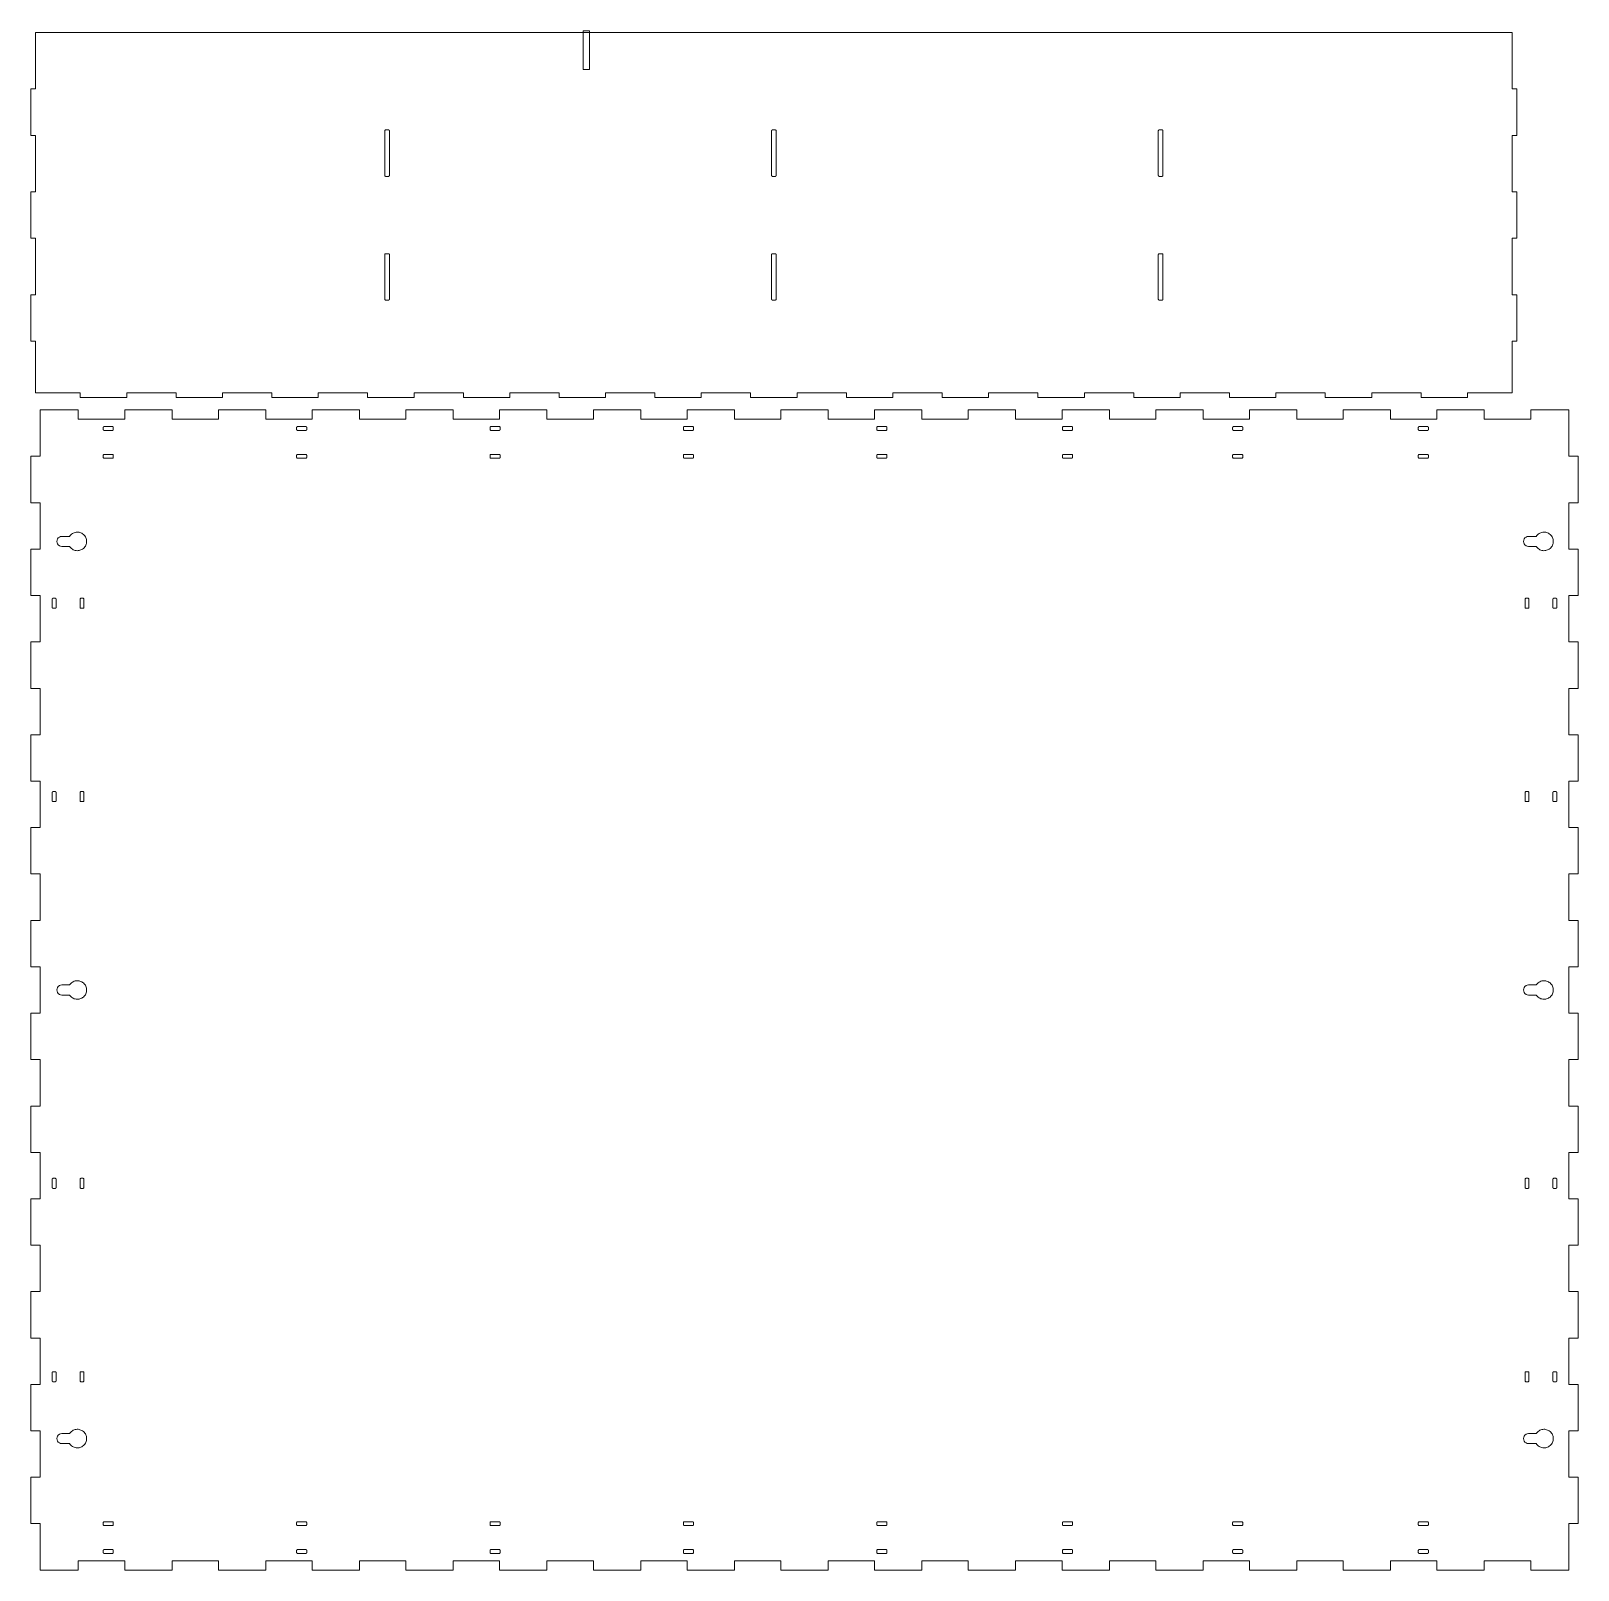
# Model space of a CAD drawing. Header units: millimetres. Extents: x 0 to 1000, y 0 to 995.
import ezdxf

# ---------------------------------------------------------------- set-up
doc = ezdxf.new("R2010")
doc.units = ezdxf.units.MM
doc.layers.add('CORTE', color=1, linetype='Continuous', lineweight=0)

msp = doc.modelspace()

# ---------------------------------------------------------------- linework, layer by layer
at = {"layer": 'CORTE'}
for points in [[(957.4, 761), (957.4, 794.5), (960.4, 794.5), (960.4, 824.5), (957.4, 824.5), (957.4, 861), (960.4, 861), (960.4, 891), (957.4, 891), (957.4, 927.5), (960.4, 927.5), (960.4, 957.5), (957.4, 957.5), (957.4, 994), (928.5, 994), (898.5, 994), (866.6, 994), (836.6, 994), (804.7, 994), (774.7, 994), (742.8, 994), (712.8, 994), (680.9, 994), (650.9, 994), (619, 994), (589, 994), (557.1, 994), (527.1, 994), (495.2, 994), (465.2, 994), (433.3, 994), (403.3, 994), (371.4, 994), (341.4, 994), (309.5, 994), (279.5, 994), (247.6, 994), (217.6, 994), (185.7, 994), (155.7, 994), (123.8, 994), (93.8, 994), (61.9, 994), (31.9, 994), (3, 994), (3, 957.5), (0, 957.5), (0, 927.5), (3, 927.5), (3, 891), (0, 891), (0, 861), (3, 861), (3, 824.5), (0, 824.5), (0, 794.5), (3, 794.5), (3, 761), (31.9, 761), (31.9, 758), (61.9, 758), (61.9, 761), (93.8, 761), (93.8, 758), (123.8, 758), (123.8, 761), (155.7, 761), (155.7, 758), (185.7, 758), (185.7, 761), (217.6, 761), (217.6, 758), (247.6, 758), (247.6, 761), (279.5, 761), (279.5, 758), (309.5, 758), (309.5, 761), (341.4, 761), (341.4, 758), (371.4, 758), (371.4, 761), (403.3, 761), (403.3, 758), (433.3, 758), (433.3, 761), (465.2, 761), (465.2, 758), (495.2, 758), (495.2, 761), (527.1, 761), (527.1, 758), (557.1, 758), (557.1, 761), (589, 761), (589, 758), (619, 758), (619, 761), (650.9, 761), (650.9, 758), (680.9, 758), (680.9, 761), (712.8, 761), (712.8, 758), (742.8, 758), (742.8, 761), (774.7, 761), (774.7, 758), (804.7, 758), (804.7, 761), (836.6, 761), (836.6, 758), (866.6, 758), (866.6, 761), (898.5, 761), (898.5, 758), (928.5, 758), (928.5, 761), (957.4, 761)], [(361.02, 970), (361.02, 995), (357.02, 995), (357.02, 970)], [(231.7, 930.4), (231.696227, 930.467179), (231.684957, 930.533513), (231.66633, 930.598167), (231.640581, 930.66033), (231.608035, 930.719219), (231.569099, 930.774094), (231.524264, 930.824264), (231.474094, 930.869099), (231.419219, 930.908035), (231.36033, 930.940581), (231.298167, 930.96633), (231.233513, 930.984957), (231.167179, 930.996227), (231.1, 931), (229.3, 931), (229.232821, 930.996227), (229.166487, 930.984957), (229.101833, 930.96633), (229.03967, 930.940581), (228.980781, 930.908035), (228.925906, 930.869099), (228.875736, 930.824264), (228.830901, 930.774094), (228.791965, 930.719219), (228.759419, 930.66033), (228.73367, 930.598167), (228.715043, 930.533513), (228.703773, 930.467179), (228.7, 930.4), (228.7, 901.6), (228.703773, 901.532821), (228.715043, 901.466487), (228.73367, 901.401833), (228.759419, 901.33967), (228.791965, 901.280781), (228.830901, 901.225906), (228.875736, 901.175736), (228.925906, 901.130901), (228.980781, 901.091965), (229.03967, 901.059419), (229.101833, 901.03367), (229.166487, 901.015043), (229.232821, 901.003773), (229.3, 901), (231.1, 901), (231.167179, 901.003773), (231.233513, 901.015043), (231.298167, 901.03367), (231.36033, 901.059419), (231.419219, 901.091965), (231.474094, 901.130901), (231.524264, 901.175736), (231.569099, 901.225906), (231.608035, 901.280781), (231.640581, 901.33967), (231.66633, 901.401833), (231.684957, 901.466487), (231.696227, 901.532821), (231.7, 901.6)], [(481.7, 930.4), (481.696227, 930.467179), (481.684957, 930.533513), (481.66633, 930.598167), (481.640581, 930.66033), (481.608035, 930.719219), (481.569099, 930.774094), (481.524264, 930.824264), (481.474094, 930.869099), (481.419219, 930.908035), (481.36033, 930.940581), (481.298167, 930.96633), (481.233513, 930.984957), (481.167179, 930.996227), (481.1, 931), (479.3, 931), (479.232821, 930.996227), (479.166487, 930.984957), (479.101833, 930.96633), (479.03967, 930.940581), (478.980781, 930.908035), (478.925906, 930.869099), (478.875736, 930.824264), (478.830901, 930.774094), (478.791965, 930.719219), (478.759419, 930.66033), (478.73367, 930.598167), (478.715043, 930.533513), (478.703773, 930.467179), (478.7, 930.4), (478.7, 901.6), (478.703773, 901.532821), (478.715043, 901.466487), (478.73367, 901.401833), (478.759419, 901.33967), (478.791965, 901.280781), (478.830901, 901.225906), (478.875736, 901.175736), (478.925906, 901.130901), (478.980781, 901.091965), (479.03967, 901.059419), (479.101833, 901.03367), (479.166487, 901.015043), (479.232821, 901.003773), (479.3, 901), (481.1, 901), (481.167179, 901.003773), (481.233513, 901.015043), (481.298167, 901.03367), (481.36033, 901.059419), (481.419219, 901.091965), (481.474094, 901.130901), (481.524264, 901.175736), (481.569099, 901.225906), (481.608035, 901.280781), (481.640581, 901.33967), (481.66633, 901.401833), (481.684957, 901.466487), (481.696227, 901.532821), (481.7, 901.6)], [(731.7, 930.4), (731.696227, 930.467179), (731.684957, 930.533513), (731.66633, 930.598167), (731.640581, 930.66033), (731.608035, 930.719219), (731.569099, 930.774094), (731.524264, 930.824264), (731.474094, 930.869099), (731.419219, 930.908035), (731.36033, 930.940581), (731.298167, 930.96633), (731.233513, 930.984957), (731.167179, 930.996227), (731.1, 931), (729.3, 931), (729.232821, 930.996227), (729.166487, 930.984957), (729.101833, 930.96633), (729.03967, 930.940581), (728.980781, 930.908035), (728.925906, 930.869099), (728.875736, 930.824264), (728.830901, 930.774094), (728.791965, 930.719219), (728.759419, 930.66033), (728.73367, 930.598167), (728.715043, 930.533513), (728.703773, 930.467179), (728.7, 930.4), (728.7, 901.6), (728.703773, 901.532821), (728.715043, 901.466487), (728.73367, 901.401833), (728.759419, 901.33967), (728.791965, 901.280781), (728.830901, 901.225906), (728.875736, 901.175736), (728.925906, 901.130901), (728.980781, 901.091965), (729.03967, 901.059419), (729.101833, 901.03367), (729.166487, 901.015043), (729.232821, 901.003773), (729.3, 901), (731.1, 901), (731.167179, 901.003773), (731.233513, 901.015043), (731.298167, 901.03367), (731.36033, 901.059419), (731.419219, 901.091965), (731.474094, 901.130901), (731.524264, 901.175736), (731.569099, 901.225906), (731.608035, 901.280781), (731.640581, 901.33967), (731.66633, 901.401833), (731.684957, 901.466487), (731.696227, 901.532821), (731.7, 901.6)], [(231.7, 850.4), (231.696227, 850.467179), (231.684957, 850.533513), (231.66633, 850.598167), (231.640581, 850.66033), (231.608035, 850.719219), (231.569099, 850.774094), (231.524264, 850.824264), (231.474094, 850.869099), (231.419219, 850.908035), (231.36033, 850.940581), (231.298167, 850.96633), (231.233513, 850.984957), (231.167179, 850.996227), (231.1, 851), (229.3, 851), (229.232821, 850.996227), (229.166487, 850.984957), (229.101833, 850.96633), (229.03967, 850.940581), (228.980781, 850.908035), (228.925906, 850.869099), (228.875736, 850.824264), (228.830901, 850.774094), (228.791965, 850.719219), (228.759419, 850.66033), (228.73367, 850.598167), (228.715043, 850.533513), (228.703773, 850.467179), (228.7, 850.4), (228.7, 821.6), (228.703773, 821.532821), (228.715043, 821.466487), (228.73367, 821.401833), (228.759419, 821.33967), (228.791965, 821.280781), (228.830901, 821.225906), (228.875736, 821.175736), (228.925906, 821.130901), (228.980781, 821.091965), (229.03967, 821.059419), (229.101833, 821.03367), (229.166487, 821.015043), (229.232821, 821.003773), (229.3, 821), (231.1, 821), (231.167179, 821.003773), (231.233513, 821.015043), (231.298167, 821.03367), (231.36033, 821.059419), (231.419219, 821.091965), (231.474094, 821.130901), (231.524264, 821.175736), (231.569099, 821.225906), (231.608035, 821.280781), (231.640581, 821.33967), (231.66633, 821.401833), (231.684957, 821.466487), (231.696227, 821.532821), (231.7, 821.6)], [(481.7, 850.4), (481.696227, 850.467179), (481.684957, 850.533513), (481.66633, 850.598167), (481.640581, 850.66033), (481.608035, 850.719219), (481.569099, 850.774094), (481.524264, 850.824264), (481.474094, 850.869099), (481.419219, 850.908035), (481.36033, 850.940581), (481.298167, 850.96633), (481.233513, 850.984957), (481.167179, 850.996227), (481.1, 851), (479.3, 851), (479.232821, 850.996227), (479.166487, 850.984957), (479.101833, 850.96633), (479.03967, 850.940581), (478.980781, 850.908035), (478.925906, 850.869099), (478.875736, 850.824264), (478.830901, 850.774094), (478.791965, 850.719219), (478.759419, 850.66033), (478.73367, 850.598167), (478.715043, 850.533513), (478.703773, 850.467179), (478.7, 850.4), (478.7, 821.6), (478.703773, 821.532821), (478.715043, 821.466487), (478.73367, 821.401833), (478.759419, 821.33967), (478.791965, 821.280781), (478.830901, 821.225906), (478.875736, 821.175736), (478.925906, 821.130901), (478.980781, 821.091965), (479.03967, 821.059419), (479.101833, 821.03367), (479.166487, 821.015043), (479.232821, 821.003773), (479.3, 821), (481.1, 821), (481.167179, 821.003773), (481.233513, 821.015043), (481.298167, 821.03367), (481.36033, 821.059419), (481.419219, 821.091965), (481.474094, 821.130901), (481.524264, 821.175736), (481.569099, 821.225906), (481.608035, 821.280781), (481.640581, 821.33967), (481.66633, 821.401833), (481.684957, 821.466487), (481.696227, 821.532821), (481.7, 821.6)], [(731.7, 850.4), (731.696227, 850.467179), (731.684957, 850.533513), (731.66633, 850.598167), (731.640581, 850.66033), (731.608035, 850.719219), (731.569099, 850.774094), (731.524264, 850.824264), (731.474094, 850.869099), (731.419219, 850.908035), (731.36033, 850.940581), (731.298167, 850.96633), (731.233513, 850.984957), (731.167179, 850.996227), (731.1, 851), (729.3, 851), (729.232821, 850.996227), (729.166487, 850.984957), (729.101833, 850.96633), (729.03967, 850.940581), (728.980781, 850.908035), (728.925906, 850.869099), (728.875736, 850.824264), (728.830901, 850.774094), (728.791965, 850.719219), (728.759419, 850.66033), (728.73367, 850.598167), (728.715043, 850.533513), (728.703773, 850.467179), (728.7, 850.4), (728.7, 821.6), (728.703773, 821.532821), (728.715043, 821.466487), (728.73367, 821.401833), (728.759419, 821.33967), (728.791965, 821.280781), (728.830901, 821.225906), (728.875736, 821.175736), (728.925906, 821.130901), (728.980781, 821.091965), (729.03967, 821.059419), (729.101833, 821.03367), (729.166487, 821.015043), (729.232821, 821.003773), (729.3, 821), (731.1, 821), (731.167179, 821.003773), (731.233513, 821.015043), (731.298167, 821.03367), (731.36033, 821.059419), (731.419219, 821.091965), (731.474094, 821.130901), (731.524264, 821.175736), (731.569099, 821.225906), (731.608035, 821.280781), (731.640581, 821.33967), (731.66633, 821.401833), (731.684957, 821.466487), (731.696227, 821.532821), (731.7, 821.6)], [(994, 0), (994, 30), (1000, 30), (1000, 60), (994, 60), (994, 90), (1000, 90), (1000, 120), (994, 120), (994, 150), (1000, 150), (1000, 180), (994, 180), (994, 210), (1000, 210), (1000, 240), (994, 240), (994, 270), (1000, 270), (1000, 300), (994, 300), (994, 330), (1000, 330), (1000, 360), (994, 360), (994, 390), (1000, 390), (1000, 420), (994, 420), (994, 450), (1000, 450), (1000, 480), (994, 480), (994, 510), (1000, 510), (1000, 540), (994, 540), (994, 570), (1000, 570), (1000, 600), (994, 600), (994, 630), (1000, 630), (1000, 660), (994, 660), (994, 690), (1000, 690), (1000, 720), (994, 720), (994, 750), (969.411765, 750), (969.411765, 744), (939.411765, 744), (939.411765, 750), (908.823529, 750), (908.823529, 744), (878.823529, 744), (878.823529, 750), (848.235294, 750), (848.235294, 744), (818.235294, 744), (818.235294, 750), (787.647059, 750), (787.647059, 744), (757.647059, 744), (757.647059, 750), (727.058824, 750), (727.058824, 744), (697.058824, 744), (697.058824, 750), (666.470588, 750), (666.470588, 744), (636.470588, 744), (636.470588, 750), (605.882353, 750), (605.882353, 744), (575.882353, 744), (575.882353, 750), (545.294118, 750), (545.294118, 744), (515.294118, 744), (515.294118, 750), (484.705882, 750), (484.705882, 744), (454.705882, 744), (454.705882, 750), (424.117647, 750), (424.117647, 744), (394.117647, 744), (394.117647, 750), (363.529412, 750), (363.529412, 744), (333.529412, 744), (333.529412, 750), (302.941176, 750), (302.941176, 744), (272.941176, 744), (272.941176, 750), (242.352941, 750), (242.352941, 744), (212.352941, 744), (212.352941, 750), (181.764706, 750), (181.764706, 744), (151.764706, 744), (151.764706, 750), (121.176471, 750), (121.176471, 744), (91.176471, 744), (91.176471, 750), (60.588235, 750), (60.588235, 744), (30.588235, 744), (30.588235, 750), (6, 750), (6, 720), (0, 720), (0, 690), (6, 690), (6, 660), (0, 660), (0, 630), (6, 630), (6, 600), (0, 600), (0, 570), (6, 570), (6, 540), (0, 540), (0, 510), (6, 510), (6, 480), (0, 480), (0, 450), (6, 450), (6, 420), (0, 420), (0, 390), (6, 390), (6, 360), (0, 360), (0, 330), (6, 330), (6, 300), (0, 300), (0, 270), (6, 270), (6, 240), (0, 240), (0, 210), (6, 210), (6, 180), (0, 180), (0, 150), (6, 150), (6, 120), (0, 120), (0, 90), (6, 90), (6, 60), (0, 60), (0, 30), (6, 30), (6, 0), (30.588235, 0), (30.588235, 6), (60.588235, 6), (60.588235, 0), (91.176471, 0), (91.176471, 6), (121.176471, 6), (121.176471, 0), (151.764706, 0), (151.764706, 6), (181.764706, 6), (181.764706, 0), (212.352941, 0), (212.352941, 6), (242.352941, 6), (242.352941, 0), (272.941176, 0), (272.941176, 6), (302.941176, 6), (302.941176, 0), (333.529412, 0), (333.529412, 6), (363.529412, 6), (363.529412, 0), (394.117647, 0), (394.117647, 6), (424.117647, 6), (424.117647, 0), (454.705882, 0), (454.705882, 6), (484.705882, 6), (484.705882, 0), (515.294118, 0), (515.294118, 6), (545.294118, 6), (545.294118, 0), (575.882353, 0), (575.882353, 6), (605.882353, 6), (605.882353, 0), (636.470588, 0), (636.470588, 6), (666.470588, 6), (666.470588, 0), (697.058824, 0), (697.058824, 6), (727.058824, 6), (727.058824, 0), (757.647059, 0), (757.647059, 6), (787.647059, 6), (787.647059, 0), (818.235294, 0), (818.235294, 6), (848.235294, 6), (848.235294, 0), (878.823529, 0), (878.823529, 6), (908.823529, 6), (908.823529, 0), (939.411765, 0), (939.411765, 6), (969.411765, 6), (969.411765, 0), (994, 0)], [(53.25, 738.65), (53.246227, 738.717179), (53.234957, 738.783513), (53.21633, 738.848167), (53.190581, 738.91033), (53.158035, 738.969219), (53.119099, 739.024094), (53.074264, 739.074264), (53.024094, 739.119099), (52.969219, 739.158035), (52.91033, 739.190581), (52.848167, 739.21633), (52.783513, 739.234957), (52.717179, 739.246227), (52.65, 739.25), (47.35, 739.25), (47.282821, 739.246227), (47.216487, 739.234957), (47.151833, 739.21633), (47.08967, 739.190581), (47.030781, 739.158035), (46.975906, 739.119099), (46.925736, 739.074264), (46.880901, 739.024094), (46.841965, 738.969219), (46.809419, 738.91033), (46.78367, 738.848167), (46.765043, 738.783513), (46.753773, 738.717179), (46.75, 738.65), (46.75, 737.35), (46.753773, 737.282821), (46.765043, 737.216487), (46.78367, 737.151833), (46.809419, 737.08967), (46.841965, 737.030781), (46.880901, 736.975906), (46.925736, 736.925736), (46.975906, 736.880901), (47.030781, 736.841965), (47.08967, 736.809419), (47.151833, 736.78367), (47.216487, 736.765043), (47.282821, 736.753773), (47.35, 736.75), (52.65, 736.75), (52.717179, 736.753773), (52.783513, 736.765043), (52.848167, 736.78367), (52.91033, 736.809419), (52.969219, 736.841965), (53.024094, 736.880901), (53.074264, 736.925736), (53.119099, 736.975906), (53.158035, 737.030781), (53.190581, 737.08967), (53.21633, 737.151833), (53.234957, 737.216487), (53.246227, 737.282821), (53.25, 737.35)], [(178.25, 738.65), (178.246227, 738.717179), (178.234957, 738.783513), (178.21633, 738.848167), (178.190581, 738.91033), (178.158035, 738.969219), (178.119099, 739.024094), (178.074264, 739.074264), (178.024094, 739.119099), (177.969219, 739.158035), (177.91033, 739.190581), (177.848167, 739.21633), (177.783513, 739.234957), (177.717179, 739.246227), (177.65, 739.25), (172.35, 739.25), (172.282821, 739.246227), (172.216487, 739.234957), (172.151833, 739.21633), (172.08967, 739.190581), (172.030781, 739.158035), (171.975906, 739.119099), (171.925736, 739.074264), (171.880901, 739.024094), (171.841965, 738.969219), (171.809419, 738.91033), (171.78367, 738.848167), (171.765043, 738.783513), (171.753773, 738.717179), (171.75, 738.65), (171.75, 737.35), (171.753773, 737.282821), (171.765043, 737.216487), (171.78367, 737.151833), (171.809419, 737.08967), (171.841965, 737.030781), (171.880901, 736.975906), (171.925736, 736.925736), (171.975906, 736.880901), (172.030781, 736.841965), (172.08967, 736.809419), (172.151833, 736.78367), (172.216487, 736.765043), (172.282821, 736.753773), (172.35, 736.75), (177.65, 736.75), (177.717179, 736.753773), (177.783513, 736.765043), (177.848167, 736.78367), (177.91033, 736.809419), (177.969219, 736.841965), (178.024094, 736.880901), (178.074264, 736.925736), (178.119099, 736.975906), (178.158035, 737.030781), (178.190581, 737.08967), (178.21633, 737.151833), (178.234957, 737.216487), (178.246227, 737.282821), (178.25, 737.35)], [(303.25, 738.65), (303.246227, 738.717179), (303.234957, 738.783513), (303.21633, 738.848167), (303.190581, 738.91033), (303.158035, 738.969219), (303.119099, 739.024094), (303.074264, 739.074264), (303.024094, 739.119099), (302.969219, 739.158035), (302.91033, 739.190581), (302.848167, 739.21633), (302.783513, 739.234957), (302.717179, 739.246227), (302.65, 739.25), (297.35, 739.25), (297.282821, 739.246227), (297.216487, 739.234957), (297.151833, 739.21633), (297.08967, 739.190581), (297.030781, 739.158035), (296.975906, 739.119099), (296.925736, 739.074264), (296.880901, 739.024094), (296.841965, 738.969219), (296.809419, 738.91033), (296.78367, 738.848167), (296.765043, 738.783513), (296.753773, 738.717179), (296.75, 738.65), (296.75, 737.35), (296.753773, 737.282821), (296.765043, 737.216487), (296.78367, 737.151833), (296.809419, 737.08967), (296.841965, 737.030781), (296.880901, 736.975906), (296.925736, 736.925736), (296.975906, 736.880901), (297.030781, 736.841965), (297.08967, 736.809419), (297.151833, 736.78367), (297.216487, 736.765043), (297.282821, 736.753773), (297.35, 736.75), (302.65, 736.75), (302.717179, 736.753773), (302.783513, 736.765043), (302.848167, 736.78367), (302.91033, 736.809419), (302.969219, 736.841965), (303.024094, 736.880901), (303.074264, 736.925736), (303.119099, 736.975906), (303.158035, 737.030781), (303.190581, 737.08967), (303.21633, 737.151833), (303.234957, 737.216487), (303.246227, 737.282821), (303.25, 737.35)], [(428.25, 738.65), (428.246227, 738.717179), (428.234957, 738.783513), (428.21633, 738.848167), (428.190581, 738.91033), (428.158035, 738.969219), (428.119099, 739.024094), (428.074264, 739.074264), (428.024094, 739.119099), (427.969219, 739.158035), (427.91033, 739.190581), (427.848167, 739.21633), (427.783513, 739.234957), (427.717179, 739.246227), (427.65, 739.25), (422.35, 739.25), (422.282821, 739.246227), (422.216487, 739.234957), (422.151833, 739.21633), (422.08967, 739.190581), (422.030781, 739.158035), (421.975906, 739.119099), (421.925736, 739.074264), (421.880901, 739.024094), (421.841965, 738.969219), (421.809419, 738.91033), (421.78367, 738.848167), (421.765043, 738.783513), (421.753773, 738.717179), (421.75, 738.65), (421.75, 737.35), (421.753773, 737.282821), (421.765043, 737.216487), (421.78367, 737.151833), (421.809419, 737.08967), (421.841965, 737.030781), (421.880901, 736.975906), (421.925736, 736.925736), (421.975906, 736.880901), (422.030781, 736.841965), (422.08967, 736.809419), (422.151833, 736.78367), (422.216487, 736.765043), (422.282821, 736.753773), (422.35, 736.75), (427.65, 736.75), (427.717179, 736.753773), (427.783513, 736.765043), (427.848167, 736.78367), (427.91033, 736.809419), (427.969219, 736.841965), (428.024094, 736.880901), (428.074264, 736.925736), (428.119099, 736.975906), (428.158035, 737.030781), (428.190581, 737.08967), (428.21633, 737.151833), (428.234957, 737.216487), (428.246227, 737.282821), (428.25, 737.35)], [(553.25, 738.65), (553.246227, 738.717179), (553.234957, 738.783513), (553.21633, 738.848167), (553.190581, 738.91033), (553.158035, 738.969219), (553.119099, 739.024094), (553.074264, 739.074264), (553.024094, 739.119099), (552.969219, 739.158035), (552.91033, 739.190581), (552.848167, 739.21633), (552.783513, 739.234957), (552.717179, 739.246227), (552.65, 739.25), (547.35, 739.25), (547.282821, 739.246227), (547.216487, 739.234957), (547.151833, 739.21633), (547.08967, 739.190581), (547.030781, 739.158035), (546.975906, 739.119099), (546.925736, 739.074264), (546.880901, 739.024094), (546.841965, 738.969219), (546.809419, 738.91033), (546.78367, 738.848167), (546.765043, 738.783513), (546.753773, 738.717179), (546.75, 738.65), (546.75, 737.35), (546.753773, 737.282821), (546.765043, 737.216487), (546.78367, 737.151833), (546.809419, 737.08967), (546.841965, 737.030781), (546.880901, 736.975906), (546.925736, 736.925736), (546.975906, 736.880901), (547.030781, 736.841965), (547.08967, 736.809419), (547.151833, 736.78367), (547.216487, 736.765043), (547.282821, 736.753773), (547.35, 736.75), (552.65, 736.75), (552.717179, 736.753773), (552.783513, 736.765043), (552.848167, 736.78367), (552.91033, 736.809419), (552.969219, 736.841965), (553.024094, 736.880901), (553.074264, 736.925736), (553.119099, 736.975906), (553.158035, 737.030781), (553.190581, 737.08967), (553.21633, 737.151833), (553.234957, 737.216487), (553.246227, 737.282821), (553.25, 737.35)], [(673.25, 738.65), (673.246227, 738.717179), (673.234957, 738.783513), (673.21633, 738.848167), (673.190581, 738.91033), (673.158035, 738.969219), (673.119099, 739.024094), (673.074264, 739.074264), (673.024094, 739.119099), (672.969219, 739.158035), (672.91033, 739.190581), (672.848167, 739.21633), (672.783513, 739.234957), (672.717179, 739.246227), (672.65, 739.25), (667.35, 739.25), (667.282821, 739.246227), (667.216487, 739.234957), (667.151833, 739.21633), (667.08967, 739.190581), (667.030781, 739.158035), (666.975906, 739.119099), (666.925736, 739.074264), (666.880901, 739.024094), (666.841965, 738.969219), (666.809419, 738.91033), (666.78367, 738.848167), (666.765043, 738.783513), (666.753773, 738.717179), (666.75, 738.65), (666.75, 737.35), (666.753773, 737.282821), (666.765043, 737.216487), (666.78367, 737.151833), (666.809419, 737.08967), (666.841965, 737.030781), (666.880901, 736.975906), (666.925736, 736.925736), (666.975906, 736.880901), (667.030781, 736.841965), (667.08967, 736.809419), (667.151833, 736.78367), (667.216487, 736.765043), (667.282821, 736.753773), (667.35, 736.75), (672.65, 736.75), (672.717179, 736.753773), (672.783513, 736.765043), (672.848167, 736.78367), (672.91033, 736.809419), (672.969219, 736.841965), (673.024094, 736.880901), (673.074264, 736.925736), (673.119099, 736.975906), (673.158035, 737.030781), (673.190581, 737.08967), (673.21633, 737.151833), (673.234957, 737.216487), (673.246227, 737.282821), (673.25, 737.35)], [(783.25, 738.65), (783.246227, 738.717179), (783.234957, 738.783513), (783.21633, 738.848167), (783.190581, 738.91033), (783.158035, 738.969219), (783.119099, 739.024094), (783.074264, 739.074264), (783.024094, 739.119099), (782.969219, 739.158035), (782.91033, 739.190581), (782.848167, 739.21633), (782.783513, 739.234957), (782.717179, 739.246227), (782.65, 739.25), (777.35, 739.25), (777.282821, 739.246227), (777.216487, 739.234957), (777.151833, 739.21633), (777.08967, 739.190581), (777.030781, 739.158035), (776.975906, 739.119099), (776.925736, 739.074264), (776.880901, 739.024094), (776.841965, 738.969219), (776.809419, 738.91033), (776.78367, 738.848167), (776.765043, 738.783513), (776.753773, 738.717179), (776.75, 738.65), (776.75, 737.35), (776.753773, 737.282821), (776.765043, 737.216487), (776.78367, 737.151833), (776.809419, 737.08967), (776.841965, 737.030781), (776.880901, 736.975906), (776.925736, 736.925736), (776.975906, 736.880901), (777.030781, 736.841965), (777.08967, 736.809419), (777.151833, 736.78367), (777.216487, 736.765043), (777.282821, 736.753773), (777.35, 736.75), (782.65, 736.75), (782.717179, 736.753773), (782.783513, 736.765043), (782.848167, 736.78367), (782.91033, 736.809419), (782.969219, 736.841965), (783.024094, 736.880901), (783.074264, 736.925736), (783.119099, 736.975906), (783.158035, 737.030781), (783.190581, 737.08967), (783.21633, 737.151833), (783.234957, 737.216487), (783.246227, 737.282821), (783.25, 737.35)], [(903.25, 738.65), (903.246227, 738.717179), (903.234957, 738.783513), (903.21633, 738.848167), (903.190581, 738.91033), (903.158035, 738.969219), (903.119099, 739.024094), (903.074264, 739.074264), (903.024094, 739.119099), (902.969219, 739.158035), (902.91033, 739.190581), (902.848167, 739.21633), (902.783513, 739.234957), (902.717179, 739.246227), (902.65, 739.25), (897.35, 739.25), (897.282821, 739.246227), (897.216487, 739.234957), (897.151833, 739.21633), (897.08967, 739.190581), (897.030781, 739.158035), (896.975906, 739.119099), (896.925736, 739.074264), (896.880901, 739.024094), (896.841965, 738.969219), (896.809419, 738.91033), (896.78367, 738.848167), (896.765043, 738.783513), (896.753773, 738.717179), (896.75, 738.65), (896.75, 737.35), (896.753773, 737.282821), (896.765043, 737.216487), (896.78367, 737.151833), (896.809419, 737.08967), (896.841965, 737.030781), (896.880901, 736.975906), (896.925736, 736.925736), (896.975906, 736.880901), (897.030781, 736.841965), (897.08967, 736.809419), (897.151833, 736.78367), (897.216487, 736.765043), (897.282821, 736.753773), (897.35, 736.75), (902.65, 736.75), (902.717179, 736.753773), (902.783513, 736.765043), (902.848167, 736.78367), (902.91033, 736.809419), (902.969219, 736.841965), (903.024094, 736.880901), (903.074264, 736.925736), (903.119099, 736.975906), (903.158035, 737.030781), (903.190581, 737.08967), (903.21633, 737.151833), (903.234957, 737.216487), (903.246227, 737.282821), (903.25, 737.35)], [(53.25, 720.65), (53.246227, 720.717179), (53.234957, 720.783513), (53.21633, 720.848167), (53.190581, 720.91033), (53.158035, 720.969219), (53.119099, 721.024094), (53.074264, 721.074264), (53.024094, 721.119099), (52.969219, 721.158035), (52.91033, 721.190581), (52.848167, 721.21633), (52.783513, 721.234957), (52.717179, 721.246227), (52.65, 721.25), (47.35, 721.25), (47.282821, 721.246227), (47.216487, 721.234957), (47.151833, 721.21633), (47.08967, 721.190581), (47.030781, 721.158035), (46.975906, 721.119099), (46.925736, 721.074264), (46.880901, 721.024094), (46.841965, 720.969219), (46.809419, 720.91033), (46.78367, 720.848167), (46.765043, 720.783513), (46.753773, 720.717179), (46.75, 720.65), (46.75, 719.35), (46.753773, 719.282821), (46.765043, 719.216487), (46.78367, 719.151833), (46.809419, 719.08967), (46.841965, 719.030781), (46.880901, 718.975906), (46.925736, 718.925736), (46.975906, 718.880901), (47.030781, 718.841965), (47.08967, 718.809419), (47.151833, 718.78367), (47.216487, 718.765043), (47.282821, 718.753773), (47.35, 718.75), (52.65, 718.75), (52.717179, 718.753773), (52.783513, 718.765043), (52.848167, 718.78367), (52.91033, 718.809419), (52.969219, 718.841965), (53.024094, 718.880901), (53.074264, 718.925736), (53.119099, 718.975906), (53.158035, 719.030781), (53.190581, 719.08967), (53.21633, 719.151833), (53.234957, 719.216487), (53.246227, 719.282821), (53.25, 719.35)], [(178.25, 720.65), (178.246227, 720.717179), (178.234957, 720.783513), (178.21633, 720.848167), (178.190581, 720.91033), (178.158035, 720.969219), (178.119099, 721.024094), (178.074264, 721.074264), (178.024094, 721.119099), (177.969219, 721.158035), (177.91033, 721.190581), (177.848167, 721.21633), (177.783513, 721.234957), (177.717179, 721.246227), (177.65, 721.25), (172.35, 721.25), (172.282821, 721.246227), (172.216487, 721.234957), (172.151833, 721.21633), (172.08967, 721.190581), (172.030781, 721.158035), (171.975906, 721.119099), (171.925736, 721.074264), (171.880901, 721.024094), (171.841965, 720.969219), (171.809419, 720.91033), (171.78367, 720.848167), (171.765043, 720.783513), (171.753773, 720.717179), (171.75, 720.65), (171.75, 719.35), (171.753773, 719.282821), (171.765043, 719.216487), (171.78367, 719.151833), (171.809419, 719.08967), (171.841965, 719.030781), (171.880901, 718.975906), (171.925736, 718.925736), (171.975906, 718.880901), (172.030781, 718.841965), (172.08967, 718.809419), (172.151833, 718.78367), (172.216487, 718.765043), (172.282821, 718.753773), (172.35, 718.75), (177.65, 718.75), (177.717179, 718.753773), (177.783513, 718.765043), (177.848167, 718.78367), (177.91033, 718.809419), (177.969219, 718.841965), (178.024094, 718.880901), (178.074264, 718.925736), (178.119099, 718.975906), (178.158035, 719.030781), (178.190581, 719.08967), (178.21633, 719.151833), (178.234957, 719.216487), (178.246227, 719.282821), (178.25, 719.35)], [(303.25, 720.65), (303.246227, 720.717179), (303.234957, 720.783513), (303.21633, 720.848167), (303.190581, 720.91033), (303.158035, 720.969219), (303.119099, 721.024094), (303.074264, 721.074264), (303.024094, 721.119099), (302.969219, 721.158035), (302.91033, 721.190581), (302.848167, 721.21633), (302.783513, 721.234957), (302.717179, 721.246227), (302.65, 721.25), (297.35, 721.25), (297.282821, 721.246227), (297.216487, 721.234957), (297.151833, 721.21633), (297.08967, 721.190581), (297.030781, 721.158035), (296.975906, 721.119099), (296.925736, 721.074264), (296.880901, 721.024094), (296.841965, 720.969219), (296.809419, 720.91033), (296.78367, 720.848167), (296.765043, 720.783513), (296.753773, 720.717179), (296.75, 720.65), (296.75, 719.35), (296.753773, 719.282821), (296.765043, 719.216487), (296.78367, 719.151833), (296.809419, 719.08967), (296.841965, 719.030781), (296.880901, 718.975906), (296.925736, 718.925736), (296.975906, 718.880901), (297.030781, 718.841965), (297.08967, 718.809419), (297.151833, 718.78367), (297.216487, 718.765043), (297.282821, 718.753773), (297.35, 718.75), (302.65, 718.75), (302.717179, 718.753773), (302.783513, 718.765043), (302.848167, 718.78367), (302.91033, 718.809419), (302.969219, 718.841965), (303.024094, 718.880901), (303.074264, 718.925736), (303.119099, 718.975906), (303.158035, 719.030781), (303.190581, 719.08967), (303.21633, 719.151833), (303.234957, 719.216487), (303.246227, 719.282821), (303.25, 719.35)], [(428.25, 720.65), (428.246227, 720.717179), (428.234957, 720.783513), (428.21633, 720.848167), (428.190581, 720.91033), (428.158035, 720.969219), (428.119099, 721.024094), (428.074264, 721.074264), (428.024094, 721.119099), (427.969219, 721.158035), (427.91033, 721.190581), (427.848167, 721.21633), (427.783513, 721.234957), (427.717179, 721.246227), (427.65, 721.25), (422.35, 721.25), (422.282821, 721.246227), (422.216487, 721.234957), (422.151833, 721.21633), (422.08967, 721.190581), (422.030781, 721.158035), (421.975906, 721.119099), (421.925736, 721.074264), (421.880901, 721.024094), (421.841965, 720.969219), (421.809419, 720.91033), (421.78367, 720.848167), (421.765043, 720.783513), (421.753773, 720.717179), (421.75, 720.65), (421.75, 719.35), (421.753773, 719.282821), (421.765043, 719.216487), (421.78367, 719.151833), (421.809419, 719.08967), (421.841965, 719.030781), (421.880901, 718.975906), (421.925736, 718.925736), (421.975906, 718.880901), (422.030781, 718.841965), (422.08967, 718.809419), (422.151833, 718.78367), (422.216487, 718.765043), (422.282821, 718.753773), (422.35, 718.75), (427.65, 718.75), (427.717179, 718.753773), (427.783513, 718.765043), (427.848167, 718.78367), (427.91033, 718.809419), (427.969219, 718.841965), (428.024094, 718.880901), (428.074264, 718.925736), (428.119099, 718.975906), (428.158035, 719.030781), (428.190581, 719.08967), (428.21633, 719.151833), (428.234957, 719.216487), (428.246227, 719.282821), (428.25, 719.35)], [(553.25, 720.65), (553.246227, 720.717179), (553.234957, 720.783513), (553.21633, 720.848167), (553.190581, 720.91033), (553.158035, 720.969219), (553.119099, 721.024094), (553.074264, 721.074264), (553.024094, 721.119099), (552.969219, 721.158035), (552.91033, 721.190581), (552.848167, 721.21633), (552.783513, 721.234957), (552.717179, 721.246227), (552.65, 721.25), (547.35, 721.25), (547.282821, 721.246227), (547.216487, 721.234957), (547.151833, 721.21633), (547.08967, 721.190581), (547.030781, 721.158035), (546.975906, 721.119099), (546.925736, 721.074264), (546.880901, 721.024094), (546.841965, 720.969219), (546.809419, 720.91033), (546.78367, 720.848167), (546.765043, 720.783513), (546.753773, 720.717179), (546.75, 720.65), (546.75, 719.35), (546.753773, 719.282821), (546.765043, 719.216487), (546.78367, 719.151833), (546.809419, 719.08967), (546.841965, 719.030781), (546.880901, 718.975906), (546.925736, 718.925736), (546.975906, 718.880901), (547.030781, 718.841965), (547.08967, 718.809419), (547.151833, 718.78367), (547.216487, 718.765043), (547.282821, 718.753773), (547.35, 718.75), (552.65, 718.75), (552.717179, 718.753773), (552.783513, 718.765043), (552.848167, 718.78367), (552.91033, 718.809419), (552.969219, 718.841965), (553.024094, 718.880901), (553.074264, 718.925736), (553.119099, 718.975906), (553.158035, 719.030781), (553.190581, 719.08967), (553.21633, 719.151833), (553.234957, 719.216487), (553.246227, 719.282821), (553.25, 719.35)], [(673.25, 720.65), (673.246227, 720.717179), (673.234957, 720.783513), (673.21633, 720.848167), (673.190581, 720.91033), (673.158035, 720.969219), (673.119099, 721.024094), (673.074264, 721.074264), (673.024094, 721.119099), (672.969219, 721.158035), (672.91033, 721.190581), (672.848167, 721.21633), (672.783513, 721.234957), (672.717179, 721.246227), (672.65, 721.25), (667.35, 721.25), (667.282821, 721.246227), (667.216487, 721.234957), (667.151833, 721.21633), (667.08967, 721.190581), (667.030781, 721.158035), (666.975906, 721.119099), (666.925736, 721.074264), (666.880901, 721.024094), (666.841965, 720.969219), (666.809419, 720.91033), (666.78367, 720.848167), (666.765043, 720.783513), (666.753773, 720.717179), (666.75, 720.65), (666.75, 719.35), (666.753773, 719.282821), (666.765043, 719.216487), (666.78367, 719.151833), (666.809419, 719.08967), (666.841965, 719.030781), (666.880901, 718.975906), (666.925736, 718.925736), (666.975906, 718.880901), (667.030781, 718.841965), (667.08967, 718.809419), (667.151833, 718.78367), (667.216487, 718.765043), (667.282821, 718.753773), (667.35, 718.75), (672.65, 718.75), (672.717179, 718.753773), (672.783513, 718.765043), (672.848167, 718.78367), (672.91033, 718.809419), (672.969219, 718.841965), (673.024094, 718.880901), (673.074264, 718.925736), (673.119099, 718.975906), (673.158035, 719.030781), (673.190581, 719.08967), (673.21633, 719.151833), (673.234957, 719.216487), (673.246227, 719.282821), (673.25, 719.35)], [(783.25, 720.65), (783.246227, 720.717179), (783.234957, 720.783513), (783.21633, 720.848167), (783.190581, 720.91033), (783.158035, 720.969219), (783.119099, 721.024094), (783.074264, 721.074264), (783.024094, 721.119099), (782.969219, 721.158035), (782.91033, 721.190581), (782.848167, 721.21633), (782.783513, 721.234957), (782.717179, 721.246227), (782.65, 721.25), (777.35, 721.25), (777.282821, 721.246227), (777.216487, 721.234957), (777.151833, 721.21633), (777.08967, 721.190581), (777.030781, 721.158035), (776.975906, 721.119099), (776.925736, 721.074264), (776.880901, 721.024094), (776.841965, 720.969219), (776.809419, 720.91033), (776.78367, 720.848167), (776.765043, 720.783513), (776.753773, 720.717179), (776.75, 720.65), (776.75, 719.35), (776.753773, 719.282821), (776.765043, 719.216487), (776.78367, 719.151833), (776.809419, 719.08967), (776.841965, 719.030781), (776.880901, 718.975906), (776.925736, 718.925736), (776.975906, 718.880901), (777.030781, 718.841965), (777.08967, 718.809419), (777.151833, 718.78367), (777.216487, 718.765043), (777.282821, 718.753773), (777.35, 718.75), (782.65, 718.75), (782.717179, 718.753773), (782.783513, 718.765043), (782.848167, 718.78367), (782.91033, 718.809419), (782.969219, 718.841965), (783.024094, 718.880901), (783.074264, 718.925736), (783.119099, 718.975906), (783.158035, 719.030781), (783.190581, 719.08967), (783.21633, 719.151833), (783.234957, 719.216487), (783.246227, 719.282821), (783.25, 719.35)], [(903.25, 720.65), (903.246227, 720.717179), (903.234957, 720.783513), (903.21633, 720.848167), (903.190581, 720.91033), (903.158035, 720.969219), (903.119099, 721.024094), (903.074264, 721.074264), (903.024094, 721.119099), (902.969219, 721.158035), (902.91033, 721.190581), (902.848167, 721.21633), (902.783513, 721.234957), (902.717179, 721.246227), (902.65, 721.25), (897.35, 721.25), (897.282821, 721.246227), (897.216487, 721.234957), (897.151833, 721.21633), (897.08967, 721.190581), (897.030781, 721.158035), (896.975906, 721.119099), (896.925736, 721.074264), (896.880901, 721.024094), (896.841965, 720.969219), (896.809419, 720.91033), (896.78367, 720.848167), (896.765043, 720.783513), (896.753773, 720.717179), (896.75, 720.65), (896.75, 719.35), (896.753773, 719.282821), (896.765043, 719.216487), (896.78367, 719.151833), (896.809419, 719.08967), (896.841965, 719.030781), (896.880901, 718.975906), (896.925736, 718.925736), (896.975906, 718.880901), (897.030781, 718.841965), (897.08967, 718.809419), (897.151833, 718.78367), (897.216487, 718.765043), (897.282821, 718.753773), (897.35, 718.75), (902.65, 718.75), (902.717179, 718.753773), (902.783513, 718.765043), (902.848167, 718.78367), (902.91033, 718.809419), (902.969219, 718.841965), (903.024094, 718.880901), (903.074264, 718.925736), (903.119099, 718.975906), (903.158035, 719.030781), (903.190581, 719.08967), (903.21633, 719.151833), (903.234957, 719.216487), (903.246227, 719.282821), (903.25, 719.35)], [(24.95644, 668.25), (25.332555, 668.770273), (25.762106, 669.247382), (26.240175, 669.675865), (26.761288, 670.050816), (27.31948, 670.367943), (27.908359, 670.623614), (28.521185, 670.814904), (29.150941, 670.939621), (29.790418, 670.996338), (30.432294, 670.984407), (31.069221, 670.903962), (31.693907, 670.755926), (32.2992, 670.541993), (32.87817, 670.264612), (33.42419, 669.926959), (33.931008, 669.532899), (34.392822, 669.086945), (34.804344, 668.594201), (35.160863, 668.060309), (35.458299, 667.49138), (35.693244, 666.893929), (35.863011, 666.274796), (35.965654, 665.641067), (36, 665), (35.965654, 664.358933), (35.863011, 663.725204), (35.693244, 663.106071), (35.458299, 662.50862), (35.160863, 661.939691), (34.804344, 661.405799), (34.392822, 660.913055), (33.931008, 660.467101), (33.42419, 660.073041), (32.87817, 659.735388), (32.2992, 659.458007), (31.693907, 659.244074), (31.069221, 659.096038), (30.432294, 659.015593), (29.790418, 659.003662), (29.150941, 659.060379), (28.521185, 659.185096), (27.908359, 659.376386), (27.31948, 659.632057), (26.761288, 659.949184), (26.240175, 660.324135), (25.762106, 660.752618), (25.332555, 661.229727), (24.95644, 661.75), (20, 661.75), (20, 661.75), (19.158838, 661.860741), (18.375, 662.185417), (17.701903, 662.701903), (17.185417, 663.375), (16.860741, 664.158838), (16.75, 665), (16.860741, 665.841162), (17.185417, 666.625), (17.701903, 667.298097), (18.375, 667.814583), (19.158838, 668.139259), (20, 668.25), (24.95644, 668.25)], [(972.95644, 668.25), (973.332555, 668.770273), (973.762106, 669.247382), (974.240175, 669.675865), (974.761288, 670.050816), (975.31948, 670.367943), (975.908359, 670.623614), (976.521185, 670.814904), (977.150941, 670.939621), (977.790418, 670.996338), (978.432294, 670.984407), (979.069221, 670.903962), (979.693907, 670.755926), (980.2992, 670.541993), (980.87817, 670.264612), (981.42419, 669.926959), (981.931008, 669.532899), (982.392822, 669.086945), (982.804344, 668.594201), (983.160863, 668.060309), (983.458299, 667.49138), (983.693244, 666.893929), (983.863011, 666.274796), (983.965654, 665.641067), (984, 665), (983.965654, 664.358933), (983.863011, 663.725204), (983.693244, 663.106071), (983.458299, 662.50862), (983.160863, 661.939691), (982.804344, 661.405799), (982.392822, 660.913055), (981.931008, 660.467101), (981.42419, 660.073041), (980.87817, 659.735388), (980.2992, 659.458007), (979.693907, 659.244074), (979.069221, 659.096038), (978.432294, 659.015593), (977.790418, 659.003662), (977.150941, 659.060379), (976.521185, 659.185096), (975.908359, 659.376386), (975.31948, 659.632057), (974.761288, 659.949184), (974.240175, 660.324135), (973.762106, 660.752618), (973.332555, 661.229727), (972.95644, 661.75), (968, 661.75), (968, 661.75), (967.158838, 661.860741), (966.375, 662.185417), (965.701903, 662.701903), (965.185417, 663.375), (964.860741, 664.158838), (964.75, 665), (964.860741, 665.841162), (965.185417, 666.625), (965.701903, 667.298097), (966.375, 667.814583), (967.158838, 668.139259), (968, 668.25), (972.95644, 668.25)], [(16.25, 627.65), (16.246227, 627.717179), (16.234957, 627.783513), (16.21633, 627.848167), (16.190581, 627.91033), (16.158035, 627.969219), (16.119099, 628.024094), (16.074264, 628.074264), (16.024094, 628.119099), (15.969219, 628.158035), (15.91033, 628.190581), (15.848167, 628.21633), (15.783513, 628.234957), (15.717179, 628.246227), (15.65, 628.25), (14.35, 628.25), (14.282821, 628.246227), (14.216487, 628.234957), (14.151833, 628.21633), (14.08967, 628.190581), (14.030781, 628.158035), (13.975906, 628.119099), (13.925736, 628.074264), (13.880901, 628.024094), (13.841965, 627.969219), (13.809419, 627.91033), (13.78367, 627.848167), (13.765043, 627.783513), (13.753773, 627.717179), (13.75, 627.65), (13.75, 622.35), (13.753773, 622.282821), (13.765043, 622.216487), (13.78367, 622.151833), (13.809419, 622.08967), (13.841965, 622.030781), (13.880901, 621.975906), (13.925736, 621.925736), (13.975906, 621.880901), (14.030781, 621.841965), (14.08967, 621.809419), (14.151833, 621.78367), (14.216487, 621.765043), (14.282821, 621.753773), (14.35, 621.75), (15.65, 621.75), (15.717179, 621.753773), (15.783513, 621.765043), (15.848167, 621.78367), (15.91033, 621.809419), (15.969219, 621.841965), (16.024094, 621.880901), (16.074264, 621.925736), (16.119099, 621.975906), (16.158035, 622.030781), (16.190581, 622.08967), (16.21633, 622.151833), (16.234957, 622.216487), (16.246227, 622.282821), (16.25, 622.35)], [(34.25, 627.65), (34.246227, 627.717179), (34.234957, 627.783513), (34.21633, 627.848167), (34.190581, 627.91033), (34.158035, 627.969219), (34.119099, 628.024094), (34.074264, 628.074264), (34.024094, 628.119099), (33.969219, 628.158035), (33.91033, 628.190581), (33.848167, 628.21633), (33.783513, 628.234957), (33.717179, 628.246227), (33.65, 628.25), (32.35, 628.25), (32.282821, 628.246227), (32.216487, 628.234957), (32.151833, 628.21633), (32.08967, 628.190581), (32.030781, 628.158035), (31.975906, 628.119099), (31.925736, 628.074264), (31.880901, 628.024094), (31.841965, 627.969219), (31.809419, 627.91033), (31.78367, 627.848167), (31.765043, 627.783513), (31.753773, 627.717179), (31.75, 627.65), (31.75, 622.35), (31.753773, 622.282821), (31.765043, 622.216487), (31.78367, 622.151833), (31.809419, 622.08967), (31.841965, 622.030781), (31.880901, 621.975906), (31.925736, 621.925736), (31.975906, 621.880901), (32.030781, 621.841965), (32.08967, 621.809419), (32.151833, 621.78367), (32.216487, 621.765043), (32.282821, 621.753773), (32.35, 621.75), (33.65, 621.75), (33.717179, 621.753773), (33.783513, 621.765043), (33.848167, 621.78367), (33.91033, 621.809419), (33.969219, 621.841965), (34.024094, 621.880901), (34.074264, 621.925736), (34.119099, 621.975906), (34.158035, 622.030781), (34.190581, 622.08967), (34.21633, 622.151833), (34.234957, 622.216487), (34.246227, 622.282821), (34.25, 622.35)], [(968.25, 627.65), (968.246227, 627.717179), (968.234957, 627.783513), (968.21633, 627.848167), (968.190581, 627.91033), (968.158035, 627.969219), (968.119099, 628.024094), (968.074264, 628.074264), (968.024094, 628.119099), (967.969219, 628.158035), (967.91033, 628.190581), (967.848167, 628.21633), (967.783513, 628.234957), (967.717179, 628.246227), (967.65, 628.25), (966.35, 628.25), (966.282821, 628.246227), (966.216487, 628.234957), (966.151833, 628.21633), (966.08967, 628.190581), (966.030781, 628.158035), (965.975906, 628.119099), (965.925736, 628.074264), (965.880901, 628.024094), (965.841965, 627.969219), (965.809419, 627.91033), (965.78367, 627.848167), (965.765043, 627.783513), (965.753773, 627.717179), (965.75, 627.65), (965.75, 622.35), (965.753773, 622.282821), (965.765043, 622.216487), (965.78367, 622.151833), (965.809419, 622.08967), (965.841965, 622.030781), (965.880901, 621.975906), (965.925736, 621.925736), (965.975906, 621.880901), (966.030781, 621.841965), (966.08967, 621.809419), (966.151833, 621.78367), (966.216487, 621.765043), (966.282821, 621.753773), (966.35, 621.75), (967.65, 621.75), (967.717179, 621.753773), (967.783513, 621.765043), (967.848167, 621.78367), (967.91033, 621.809419), (967.969219, 621.841965), (968.024094, 621.880901), (968.074264, 621.925736), (968.119099, 621.975906), (968.158035, 622.030781), (968.190581, 622.08967), (968.21633, 622.151833), (968.234957, 622.216487), (968.246227, 622.282821), (968.25, 622.35)], [(986.25, 627.65), (986.246227, 627.717179), (986.234957, 627.783513), (986.21633, 627.848167), (986.190581, 627.91033), (986.158035, 627.969219), (986.119099, 628.024094), (986.074264, 628.074264), (986.024094, 628.119099), (985.969219, 628.158035), (985.91033, 628.190581), (985.848167, 628.21633), (985.783513, 628.234957), (985.717179, 628.246227), (985.65, 628.25), (984.35, 628.25), (984.282821, 628.246227), (984.216487, 628.234957), (984.151833, 628.21633), (984.08967, 628.190581), (984.030781, 628.158035), (983.975906, 628.119099), (983.925736, 628.074264), (983.880901, 628.024094), (983.841965, 627.969219), (983.809419, 627.91033), (983.78367, 627.848167), (983.765043, 627.783513), (983.753773, 627.717179), (983.75, 627.65), (983.75, 622.35), (983.753773, 622.282821), (983.765043, 622.216487), (983.78367, 622.151833), (983.809419, 622.08967), (983.841965, 622.030781), (983.880901, 621.975906), (983.925736, 621.925736), (983.975906, 621.880901), (984.030781, 621.841965), (984.08967, 621.809419), (984.151833, 621.78367), (984.216487, 621.765043), (984.282821, 621.753773), (984.35, 621.75), (985.65, 621.75), (985.717179, 621.753773), (985.783513, 621.765043), (985.848167, 621.78367), (985.91033, 621.809419), (985.969219, 621.841965), (986.024094, 621.880901), (986.074264, 621.925736), (986.119099, 621.975906), (986.158035, 622.030781), (986.190581, 622.08967), (986.21633, 622.151833), (986.234957, 622.216487), (986.246227, 622.282821), (986.25, 622.35)], [(16.25, 502.65), (16.246227, 502.717179), (16.234957, 502.783513), (16.21633, 502.848167), (16.190581, 502.91033), (16.158035, 502.969219), (16.119099, 503.024094), (16.074264, 503.074264), (16.024094, 503.119099), (15.969219, 503.158035), (15.91033, 503.190581), (15.848167, 503.21633), (15.783513, 503.234957), (15.717179, 503.246227), (15.65, 503.25), (14.35, 503.25), (14.282821, 503.246227), (14.216487, 503.234957), (14.151833, 503.21633), (14.08967, 503.190581), (14.030781, 503.158035), (13.975906, 503.119099), (13.925736, 503.074264), (13.880901, 503.024094), (13.841965, 502.969219), (13.809419, 502.91033), (13.78367, 502.848167), (13.765043, 502.783513), (13.753773, 502.717179), (13.75, 502.65), (13.75, 497.35), (13.753773, 497.282821), (13.765043, 497.216487), (13.78367, 497.151833), (13.809419, 497.08967), (13.841965, 497.030781), (13.880901, 496.975906), (13.925736, 496.925736), (13.975906, 496.880901), (14.030781, 496.841965), (14.08967, 496.809419), (14.151833, 496.78367), (14.216487, 496.765043), (14.282821, 496.753773), (14.35, 496.75), (15.65, 496.75), (15.717179, 496.753773), (15.783513, 496.765043), (15.848167, 496.78367), (15.91033, 496.809419), (15.969219, 496.841965), (16.024094, 496.880901), (16.074264, 496.925736), (16.119099, 496.975906), (16.158035, 497.030781), (16.190581, 497.08967), (16.21633, 497.151833), (16.234957, 497.216487), (16.246227, 497.282821), (16.25, 497.35)], [(34.25, 502.65), (34.246227, 502.717179), (34.234957, 502.783513), (34.21633, 502.848167), (34.190581, 502.91033), (34.158035, 502.969219), (34.119099, 503.024094), (34.074264, 503.074264), (34.024094, 503.119099), (33.969219, 503.158035), (33.91033, 503.190581), (33.848167, 503.21633), (33.783513, 503.234957), (33.717179, 503.246227), (33.65, 503.25), (32.35, 503.25), (32.282821, 503.246227), (32.216487, 503.234957), (32.151833, 503.21633), (32.08967, 503.190581), (32.030781, 503.158035), (31.975906, 503.119099), (31.925736, 503.074264), (31.880901, 503.024094), (31.841965, 502.969219), (31.809419, 502.91033), (31.78367, 502.848167), (31.765043, 502.783513), (31.753773, 502.717179), (31.75, 502.65), (31.75, 497.35), (31.753773, 497.282821), (31.765043, 497.216487), (31.78367, 497.151833), (31.809419, 497.08967), (31.841965, 497.030781), (31.880901, 496.975906), (31.925736, 496.925736), (31.975906, 496.880901), (32.030781, 496.841965), (32.08967, 496.809419), (32.151833, 496.78367), (32.216487, 496.765043), (32.282821, 496.753773), (32.35, 496.75), (33.65, 496.75), (33.717179, 496.753773), (33.783513, 496.765043), (33.848167, 496.78367), (33.91033, 496.809419), (33.969219, 496.841965), (34.024094, 496.880901), (34.074264, 496.925736), (34.119099, 496.975906), (34.158035, 497.030781), (34.190581, 497.08967), (34.21633, 497.151833), (34.234957, 497.216487), (34.246227, 497.282821), (34.25, 497.35)], [(968.25, 502.65), (968.246227, 502.717179), (968.234957, 502.783513), (968.21633, 502.848167), (968.190581, 502.91033), (968.158035, 502.969219), (968.119099, 503.024094), (968.074264, 503.074264), (968.024094, 503.119099), (967.969219, 503.158035), (967.91033, 503.190581), (967.848167, 503.21633), (967.783513, 503.234957), (967.717179, 503.246227), (967.65, 503.25), (966.35, 503.25), (966.282821, 503.246227), (966.216487, 503.234957), (966.151833, 503.21633), (966.08967, 503.190581), (966.030781, 503.158035), (965.975906, 503.119099), (965.925736, 503.074264), (965.880901, 503.024094), (965.841965, 502.969219), (965.809419, 502.91033), (965.78367, 502.848167), (965.765043, 502.783513), (965.753773, 502.717179), (965.75, 502.65), (965.75, 497.35), (965.753773, 497.282821), (965.765043, 497.216487), (965.78367, 497.151833), (965.809419, 497.08967), (965.841965, 497.030781), (965.880901, 496.975906), (965.925736, 496.925736), (965.975906, 496.880901), (966.030781, 496.841965), (966.08967, 496.809419), (966.151833, 496.78367), (966.216487, 496.765043), (966.282821, 496.753773), (966.35, 496.75), (967.65, 496.75), (967.717179, 496.753773), (967.783513, 496.765043), (967.848167, 496.78367), (967.91033, 496.809419), (967.969219, 496.841965), (968.024094, 496.880901), (968.074264, 496.925736), (968.119099, 496.975906), (968.158035, 497.030781), (968.190581, 497.08967), (968.21633, 497.151833), (968.234957, 497.216487), (968.246227, 497.282821), (968.25, 497.35)], [(986.25, 502.65), (986.246227, 502.717179), (986.234957, 502.783513), (986.21633, 502.848167), (986.190581, 502.91033), (986.158035, 502.969219), (986.119099, 503.024094), (986.074264, 503.074264), (986.024094, 503.119099), (985.969219, 503.158035), (985.91033, 503.190581), (985.848167, 503.21633), (985.783513, 503.234957), (985.717179, 503.246227), (985.65, 503.25), (984.35, 503.25), (984.282821, 503.246227), (984.216487, 503.234957), (984.151833, 503.21633), (984.08967, 503.190581), (984.030781, 503.158035), (983.975906, 503.119099), (983.925736, 503.074264), (983.880901, 503.024094), (983.841965, 502.969219), (983.809419, 502.91033), (983.78367, 502.848167), (983.765043, 502.783513), (983.753773, 502.717179), (983.75, 502.65), (983.75, 497.35), (983.753773, 497.282821), (983.765043, 497.216487), (983.78367, 497.151833), (983.809419, 497.08967), (983.841965, 497.030781), (983.880901, 496.975906), (983.925736, 496.925736), (983.975906, 496.880901), (984.030781, 496.841965), (984.08967, 496.809419), (984.151833, 496.78367), (984.216487, 496.765043), (984.282821, 496.753773), (984.35, 496.75), (985.65, 496.75), (985.717179, 496.753773), (985.783513, 496.765043), (985.848167, 496.78367), (985.91033, 496.809419), (985.969219, 496.841965), (986.024094, 496.880901), (986.074264, 496.925736), (986.119099, 496.975906), (986.158035, 497.030781), (986.190581, 497.08967), (986.21633, 497.151833), (986.234957, 497.216487), (986.246227, 497.282821), (986.25, 497.35)], [(24.95644, 378.25), (25.332555, 378.770273), (25.762106, 379.247382), (26.240175, 379.675865), (26.761288, 380.050816), (27.31948, 380.367943), (27.908359, 380.623614), (28.521185, 380.814904), (29.150941, 380.939621), (29.790418, 380.996338), (30.432294, 380.984407), (31.069221, 380.903962), (31.693907, 380.755926), (32.2992, 380.541993), (32.87817, 380.264612), (33.42419, 379.926959), (33.931008, 379.532899), (34.392822, 379.086945), (34.804344, 378.594201), (35.160863, 378.060309), (35.458299, 377.49138), (35.693244, 376.893929), (35.863011, 376.274796), (35.965654, 375.641067), (36, 375), (35.965654, 374.358933), (35.863011, 373.725204), (35.693244, 373.106071), (35.458299, 372.50862), (35.160863, 371.939691), (34.804344, 371.405799), (34.392822, 370.913055), (33.931008, 370.467101), (33.42419, 370.073041), (32.87817, 369.735388), (32.2992, 369.458007), (31.693907, 369.244074), (31.069221, 369.096038), (30.432294, 369.015593), (29.790418, 369.003662), (29.150941, 369.060379), (28.521185, 369.185096), (27.908359, 369.376386), (27.31948, 369.632057), (26.761288, 369.949184), (26.240175, 370.324135), (25.762106, 370.752618), (25.332555, 371.229727), (24.95644, 371.75), (20, 371.75), (20, 371.75), (19.158838, 371.860741), (18.375, 372.185417), (17.701903, 372.701903), (17.185417, 373.375), (16.860741, 374.158838), (16.75, 375), (16.860741, 375.841162), (17.185417, 376.625), (17.701903, 377.298097), (18.375, 377.814583), (19.158838, 378.139259), (20, 378.25), (24.95644, 378.25)], [(972.95644, 378.25), (973.332555, 378.770273), (973.762106, 379.247382), (974.240175, 379.675865), (974.761288, 380.050816), (975.31948, 380.367943), (975.908359, 380.623614), (976.521185, 380.814904), (977.150941, 380.939621), (977.790418, 380.996338), (978.432294, 380.984407), (979.069221, 380.903962), (979.693907, 380.755926), (980.2992, 380.541993), (980.87817, 380.264612), (981.42419, 379.926959), (981.931008, 379.532899), (982.392822, 379.086945), (982.804344, 378.594201), (983.160863, 378.060309), (983.458299, 377.49138), (983.693244, 376.893929), (983.863011, 376.274796), (983.965654, 375.641067), (984, 375), (983.965654, 374.358933), (983.863011, 373.725204), (983.693244, 373.106071), (983.458299, 372.50862), (983.160863, 371.939691), (982.804344, 371.405799), (982.392822, 370.913055), (981.931008, 370.467101), (981.42419, 370.073041), (980.87817, 369.735388), (980.2992, 369.458007), (979.693907, 369.244074), (979.069221, 369.096038), (978.432294, 369.015593), (977.790418, 369.003662), (977.150941, 369.060379), (976.521185, 369.185096), (975.908359, 369.376386), (975.31948, 369.632057), (974.761288, 369.949184), (974.240175, 370.324135), (973.762106, 370.752618), (973.332555, 371.229727), (972.95644, 371.75), (968, 371.75), (968, 371.75), (967.158838, 371.860741), (966.375, 372.185417), (965.701903, 372.701903), (965.185417, 373.375), (964.860741, 374.158838), (964.75, 375), (964.860741, 375.841162), (965.185417, 376.625), (965.701903, 377.298097), (966.375, 377.814583), (967.158838, 378.139259), (968, 378.25), (972.95644, 378.25)], [(16.25, 252.65), (16.246227, 252.717179), (16.234957, 252.783513), (16.21633, 252.848167), (16.190581, 252.91033), (16.158035, 252.969219), (16.119099, 253.024094), (16.074264, 253.074264), (16.024094, 253.119099), (15.969219, 253.158035), (15.91033, 253.190581), (15.848167, 253.21633), (15.783513, 253.234957), (15.717179, 253.246227), (15.65, 253.25), (14.35, 253.25), (14.282821, 253.246227), (14.216487, 253.234957), (14.151833, 253.21633), (14.08967, 253.190581), (14.030781, 253.158035), (13.975906, 253.119099), (13.925736, 253.074264), (13.880901, 253.024094), (13.841965, 252.969219), (13.809419, 252.91033), (13.78367, 252.848167), (13.765043, 252.783513), (13.753773, 252.717179), (13.75, 252.65), (13.75, 247.35), (13.753773, 247.282821), (13.765043, 247.216487), (13.78367, 247.151833), (13.809419, 247.08967), (13.841965, 247.030781), (13.880901, 246.975906), (13.925736, 246.925736), (13.975906, 246.880901), (14.030781, 246.841965), (14.08967, 246.809419), (14.151833, 246.78367), (14.216487, 246.765043), (14.282821, 246.753773), (14.35, 246.75), (15.65, 246.75), (15.717179, 246.753773), (15.783513, 246.765043), (15.848167, 246.78367), (15.91033, 246.809419), (15.969219, 246.841965), (16.024094, 246.880901), (16.074264, 246.925736), (16.119099, 246.975906), (16.158035, 247.030781), (16.190581, 247.08967), (16.21633, 247.151833), (16.234957, 247.216487), (16.246227, 247.282821), (16.25, 247.35)], [(34.25, 252.65), (34.246227, 252.717179), (34.234957, 252.783513), (34.21633, 252.848167), (34.190581, 252.91033), (34.158035, 252.969219), (34.119099, 253.024094), (34.074264, 253.074264), (34.024094, 253.119099), (33.969219, 253.158035), (33.91033, 253.190581), (33.848167, 253.21633), (33.783513, 253.234957), (33.717179, 253.246227), (33.65, 253.25), (32.35, 253.25), (32.282821, 253.246227), (32.216487, 253.234957), (32.151833, 253.21633), (32.08967, 253.190581), (32.030781, 253.158035), (31.975906, 253.119099), (31.925736, 253.074264), (31.880901, 253.024094), (31.841965, 252.969219), (31.809419, 252.91033), (31.78367, 252.848167), (31.765043, 252.783513), (31.753773, 252.717179), (31.75, 252.65), (31.75, 247.35), (31.753773, 247.282821), (31.765043, 247.216487), (31.78367, 247.151833), (31.809419, 247.08967), (31.841965, 247.030781), (31.880901, 246.975906), (31.925736, 246.925736), (31.975906, 246.880901), (32.030781, 246.841965), (32.08967, 246.809419), (32.151833, 246.78367), (32.216487, 246.765043), (32.282821, 246.753773), (32.35, 246.75), (33.65, 246.75), (33.717179, 246.753773), (33.783513, 246.765043), (33.848167, 246.78367), (33.91033, 246.809419), (33.969219, 246.841965), (34.024094, 246.880901), (34.074264, 246.925736), (34.119099, 246.975906), (34.158035, 247.030781), (34.190581, 247.08967), (34.21633, 247.151833), (34.234957, 247.216487), (34.246227, 247.282821), (34.25, 247.35)], [(968.25, 252.65), (968.246227, 252.717179), (968.234957, 252.783513), (968.21633, 252.848167), (968.190581, 252.91033), (968.158035, 252.969219), (968.119099, 253.024094), (968.074264, 253.074264), (968.024094, 253.119099), (967.969219, 253.158035), (967.91033, 253.190581), (967.848167, 253.21633), (967.783513, 253.234957), (967.717179, 253.246227), (967.65, 253.25), (966.35, 253.25), (966.282821, 253.246227), (966.216487, 253.234957), (966.151833, 253.21633), (966.08967, 253.190581), (966.030781, 253.158035), (965.975906, 253.119099), (965.925736, 253.074264), (965.880901, 253.024094), (965.841965, 252.969219), (965.809419, 252.91033), (965.78367, 252.848167), (965.765043, 252.783513), (965.753773, 252.717179), (965.75, 252.65), (965.75, 247.35), (965.753773, 247.282821), (965.765043, 247.216487), (965.78367, 247.151833), (965.809419, 247.08967), (965.841965, 247.030781), (965.880901, 246.975906), (965.925736, 246.925736), (965.975906, 246.880901), (966.030781, 246.841965), (966.08967, 246.809419), (966.151833, 246.78367), (966.216487, 246.765043), (966.282821, 246.753773), (966.35, 246.75), (967.65, 246.75), (967.717179, 246.753773), (967.783513, 246.765043), (967.848167, 246.78367), (967.91033, 246.809419), (967.969219, 246.841965), (968.024094, 246.880901), (968.074264, 246.925736), (968.119099, 246.975906), (968.158035, 247.030781), (968.190581, 247.08967), (968.21633, 247.151833), (968.234957, 247.216487), (968.246227, 247.282821), (968.25, 247.35)], [(986.25, 252.65), (986.246227, 252.717179), (986.234957, 252.783513), (986.21633, 252.848167), (986.190581, 252.91033), (986.158035, 252.969219), (986.119099, 253.024094), (986.074264, 253.074264), (986.024094, 253.119099), (985.969219, 253.158035), (985.91033, 253.190581), (985.848167, 253.21633), (985.783513, 253.234957), (985.717179, 253.246227), (985.65, 253.25), (984.35, 253.25), (984.282821, 253.246227), (984.216487, 253.234957), (984.151833, 253.21633), (984.08967, 253.190581), (984.030781, 253.158035), (983.975906, 253.119099), (983.925736, 253.074264), (983.880901, 253.024094), (983.841965, 252.969219), (983.809419, 252.91033), (983.78367, 252.848167), (983.765043, 252.783513), (983.753773, 252.717179), (983.75, 252.65), (983.75, 247.35), (983.753773, 247.282821), (983.765043, 247.216487), (983.78367, 247.151833), (983.809419, 247.08967), (983.841965, 247.030781), (983.880901, 246.975906), (983.925736, 246.925736), (983.975906, 246.880901), (984.030781, 246.841965), (984.08967, 246.809419), (984.151833, 246.78367), (984.216487, 246.765043), (984.282821, 246.753773), (984.35, 246.75), (985.65, 246.75), (985.717179, 246.753773), (985.783513, 246.765043), (985.848167, 246.78367), (985.91033, 246.809419), (985.969219, 246.841965), (986.024094, 246.880901), (986.074264, 246.925736), (986.119099, 246.975906), (986.158035, 247.030781), (986.190581, 247.08967), (986.21633, 247.151833), (986.234957, 247.216487), (986.246227, 247.282821), (986.25, 247.35)], [(16.25, 127.65), (16.246227, 127.717179), (16.234957, 127.783513), (16.21633, 127.848167), (16.190581, 127.91033), (16.158035, 127.969219), (16.119099, 128.024094), (16.074264, 128.074264), (16.024094, 128.119099), (15.969219, 128.158035), (15.91033, 128.190581), (15.848167, 128.21633), (15.783513, 128.234957), (15.717179, 128.246227), (15.65, 128.25), (14.35, 128.25), (14.282821, 128.246227), (14.216487, 128.234957), (14.151833, 128.21633), (14.08967, 128.190581), (14.030781, 128.158035), (13.975906, 128.119099), (13.925736, 128.074264), (13.880901, 128.024094), (13.841965, 127.969219), (13.809419, 127.91033), (13.78367, 127.848167), (13.765043, 127.783513), (13.753773, 127.717179), (13.75, 127.65), (13.75, 122.35), (13.753773, 122.282821), (13.765043, 122.216487), (13.78367, 122.151833), (13.809419, 122.08967), (13.841965, 122.030781), (13.880901, 121.975906), (13.925736, 121.925736), (13.975906, 121.880901), (14.030781, 121.841965), (14.08967, 121.809419), (14.151833, 121.78367), (14.216487, 121.765043), (14.282821, 121.753773), (14.35, 121.75), (15.65, 121.75), (15.717179, 121.753773), (15.783513, 121.765043), (15.848167, 121.78367), (15.91033, 121.809419), (15.969219, 121.841965), (16.024094, 121.880901), (16.074264, 121.925736), (16.119099, 121.975906), (16.158035, 122.030781), (16.190581, 122.08967), (16.21633, 122.151833), (16.234957, 122.216487), (16.246227, 122.282821), (16.25, 122.35)], [(34.25, 127.65), (34.246227, 127.717179), (34.234957, 127.783513), (34.21633, 127.848167), (34.190581, 127.91033), (34.158035, 127.969219), (34.119099, 128.024094), (34.074264, 128.074264), (34.024094, 128.119099), (33.969219, 128.158035), (33.91033, 128.190581), (33.848167, 128.21633), (33.783513, 128.234957), (33.717179, 128.246227), (33.65, 128.25), (32.35, 128.25), (32.282821, 128.246227), (32.216487, 128.234957), (32.151833, 128.21633), (32.08967, 128.190581), (32.030781, 128.158035), (31.975906, 128.119099), (31.925736, 128.074264), (31.880901, 128.024094), (31.841965, 127.969219), (31.809419, 127.91033), (31.78367, 127.848167), (31.765043, 127.783513), (31.753773, 127.717179), (31.75, 127.65), (31.75, 122.35), (31.753773, 122.282821), (31.765043, 122.216487), (31.78367, 122.151833), (31.809419, 122.08967), (31.841965, 122.030781), (31.880901, 121.975906), (31.925736, 121.925736), (31.975906, 121.880901), (32.030781, 121.841965), (32.08967, 121.809419), (32.151833, 121.78367), (32.216487, 121.765043), (32.282821, 121.753773), (32.35, 121.75), (33.65, 121.75), (33.717179, 121.753773), (33.783513, 121.765043), (33.848167, 121.78367), (33.91033, 121.809419), (33.969219, 121.841965), (34.024094, 121.880901), (34.074264, 121.925736), (34.119099, 121.975906), (34.158035, 122.030781), (34.190581, 122.08967), (34.21633, 122.151833), (34.234957, 122.216487), (34.246227, 122.282821), (34.25, 122.35)], [(968.25, 127.65), (968.246227, 127.717179), (968.234957, 127.783513), (968.21633, 127.848167), (968.190581, 127.91033), (968.158035, 127.969219), (968.119099, 128.024094), (968.074264, 128.074264), (968.024094, 128.119099), (967.969219, 128.158035), (967.91033, 128.190581), (967.848167, 128.21633), (967.783513, 128.234957), (967.717179, 128.246227), (967.65, 128.25), (966.35, 128.25), (966.282821, 128.246227), (966.216487, 128.234957), (966.151833, 128.21633), (966.08967, 128.190581), (966.030781, 128.158035), (965.975906, 128.119099), (965.925736, 128.074264), (965.880901, 128.024094), (965.841965, 127.969219), (965.809419, 127.91033), (965.78367, 127.848167), (965.765043, 127.783513), (965.753773, 127.717179), (965.75, 127.65), (965.75, 122.35), (965.753773, 122.282821), (965.765043, 122.216487), (965.78367, 122.151833), (965.809419, 122.08967), (965.841965, 122.030781), (965.880901, 121.975906), (965.925736, 121.925736), (965.975906, 121.880901), (966.030781, 121.841965), (966.08967, 121.809419), (966.151833, 121.78367), (966.216487, 121.765043), (966.282821, 121.753773), (966.35, 121.75), (967.65, 121.75), (967.717179, 121.753773), (967.783513, 121.765043), (967.848167, 121.78367), (967.91033, 121.809419), (967.969219, 121.841965), (968.024094, 121.880901), (968.074264, 121.925736), (968.119099, 121.975906), (968.158035, 122.030781), (968.190581, 122.08967), (968.21633, 122.151833), (968.234957, 122.216487), (968.246227, 122.282821), (968.25, 122.35)], [(986.25, 127.65), (986.246227, 127.717179), (986.234957, 127.783513), (986.21633, 127.848167), (986.190581, 127.91033), (986.158035, 127.969219), (986.119099, 128.024094), (986.074264, 128.074264), (986.024094, 128.119099), (985.969219, 128.158035), (985.91033, 128.190581), (985.848167, 128.21633), (985.783513, 128.234957), (985.717179, 128.246227), (985.65, 128.25), (984.35, 128.25), (984.282821, 128.246227), (984.216487, 128.234957), (984.151833, 128.21633), (984.08967, 128.190581), (984.030781, 128.158035), (983.975906, 128.119099), (983.925736, 128.074264), (983.880901, 128.024094), (983.841965, 127.969219), (983.809419, 127.91033), (983.78367, 127.848167), (983.765043, 127.783513), (983.753773, 127.717179), (983.75, 127.65), (983.75, 122.35), (983.753773, 122.282821), (983.765043, 122.216487), (983.78367, 122.151833), (983.809419, 122.08967), (983.841965, 122.030781), (983.880901, 121.975906), (983.925736, 121.925736), (983.975906, 121.880901), (984.030781, 121.841965), (984.08967, 121.809419), (984.151833, 121.78367), (984.216487, 121.765043), (984.282821, 121.753773), (984.35, 121.75), (985.65, 121.75), (985.717179, 121.753773), (985.783513, 121.765043), (985.848167, 121.78367), (985.91033, 121.809419), (985.969219, 121.841965), (986.024094, 121.880901), (986.074264, 121.925736), (986.119099, 121.975906), (986.158035, 122.030781), (986.190581, 122.08967), (986.21633, 122.151833), (986.234957, 122.216487), (986.246227, 122.282821), (986.25, 122.35)], [(24.95644, 88.25), (25.332555, 88.770273), (25.762106, 89.247382), (26.240175, 89.675865), (26.761288, 90.050816), (27.31948, 90.367943), (27.908359, 90.623614), (28.521185, 90.814904), (29.150941, 90.939621), (29.790418, 90.996338), (30.432294, 90.984407), (31.069221, 90.903962), (31.693907, 90.755926), (32.2992, 90.541993), (32.87817, 90.264612), (33.42419, 89.926959), (33.931008, 89.532899), (34.392822, 89.086945), (34.804344, 88.594201), (35.160863, 88.060309), (35.458299, 87.49138), (35.693244, 86.893929), (35.863011, 86.274796), (35.965654, 85.641067), (36, 85), (35.965654, 84.358933), (35.863011, 83.725204), (35.693244, 83.106071), (35.458299, 82.50862), (35.160863, 81.939691), (34.804344, 81.405799), (34.392822, 80.913055), (33.931008, 80.467101), (33.42419, 80.073041), (32.87817, 79.735388), (32.2992, 79.458007), (31.693907, 79.244074), (31.069221, 79.096038), (30.432294, 79.015593), (29.790418, 79.003662), (29.150941, 79.060379), (28.521185, 79.185096), (27.908359, 79.376386), (27.31948, 79.632057), (26.761288, 79.949184), (26.240175, 80.324135), (25.762106, 80.752618), (25.332555, 81.229727), (24.95644, 81.75), (20, 81.75), (20, 81.75), (19.158838, 81.860741), (18.375, 82.185417), (17.701903, 82.701903), (17.185417, 83.375), (16.860741, 84.158838), (16.75, 85), (16.860741, 85.841162), (17.185417, 86.625), (17.701903, 87.298097), (18.375, 87.814583), (19.158838, 88.139259), (20, 88.25), (24.95644, 88.25)], [(972.95644, 88.25), (973.332555, 88.770273), (973.762106, 89.247382), (974.240175, 89.675865), (974.761288, 90.050816), (975.31948, 90.367943), (975.908359, 90.623614), (976.521185, 90.814904), (977.150941, 90.939621), (977.790418, 90.996338), (978.432294, 90.984407), (979.069221, 90.903962), (979.693907, 90.755926), (980.2992, 90.541993), (980.87817, 90.264612), (981.42419, 89.926959), (981.931008, 89.532899), (982.392822, 89.086945), (982.804344, 88.594201), (983.160863, 88.060309), (983.458299, 87.49138), (983.693244, 86.893929), (983.863011, 86.274796), (983.965654, 85.641067), (984, 85), (983.965654, 84.358933), (983.863011, 83.725204), (983.693244, 83.106071), (983.458299, 82.50862), (983.160863, 81.939691), (982.804344, 81.405799), (982.392822, 80.913055), (981.931008, 80.467101), (981.42419, 80.073041), (980.87817, 79.735388), (980.2992, 79.458007), (979.693907, 79.244074), (979.069221, 79.096038), (978.432294, 79.015593), (977.790418, 79.003662), (977.150941, 79.060379), (976.521185, 79.185096), (975.908359, 79.376386), (975.31948, 79.632057), (974.761288, 79.949184), (974.240175, 80.324135), (973.762106, 80.752618), (973.332555, 81.229727), (972.95644, 81.75), (968, 81.75), (968, 81.75), (967.158838, 81.860741), (966.375, 82.185417), (965.701903, 82.701903), (965.185417, 83.375), (964.860741, 84.158838), (964.75, 85), (964.860741, 85.841162), (965.185417, 86.625), (965.701903, 87.298097), (966.375, 87.814583), (967.158838, 88.139259), (968, 88.25), (972.95644, 88.25)], [(53.25, 30.65), (53.246227, 30.717179), (53.234957, 30.783513), (53.21633, 30.848167), (53.190581, 30.91033), (53.158035, 30.969219), (53.119099, 31.024094), (53.074264, 31.074264), (53.024094, 31.119099), (52.969219, 31.158035), (52.91033, 31.190581), (52.848167, 31.21633), (52.783513, 31.234957), (52.717179, 31.246227), (52.65, 31.25), (47.35, 31.25), (47.282821, 31.246227), (47.216487, 31.234957), (47.151833, 31.21633), (47.08967, 31.190581), (47.030781, 31.158035), (46.975906, 31.119099), (46.925736, 31.074264), (46.880901, 31.024094), (46.841965, 30.969219), (46.809419, 30.91033), (46.78367, 30.848167), (46.765043, 30.783513), (46.753773, 30.717179), (46.75, 30.65), (46.75, 29.35), (46.753773, 29.282821), (46.765043, 29.216487), (46.78367, 29.151833), (46.809419, 29.08967), (46.841965, 29.030781), (46.880901, 28.975906), (46.925736, 28.925736), (46.975906, 28.880901), (47.030781, 28.841965), (47.08967, 28.809419), (47.151833, 28.78367), (47.216487, 28.765043), (47.282821, 28.753773), (47.35, 28.75), (52.65, 28.75), (52.717179, 28.753773), (52.783513, 28.765043), (52.848167, 28.78367), (52.91033, 28.809419), (52.969219, 28.841965), (53.024094, 28.880901), (53.074264, 28.925736), (53.119099, 28.975906), (53.158035, 29.030781), (53.190581, 29.08967), (53.21633, 29.151833), (53.234957, 29.216487), (53.246227, 29.282821), (53.25, 29.35)], [(178.25, 30.65), (178.246227, 30.717179), (178.234957, 30.783513), (178.21633, 30.848167), (178.190581, 30.91033), (178.158035, 30.969219), (178.119099, 31.024094), (178.074264, 31.074264), (178.024094, 31.119099), (177.969219, 31.158035), (177.91033, 31.190581), (177.848167, 31.21633), (177.783513, 31.234957), (177.717179, 31.246227), (177.65, 31.25), (172.35, 31.25), (172.282821, 31.246227), (172.216487, 31.234957), (172.151833, 31.21633), (172.08967, 31.190581), (172.030781, 31.158035), (171.975906, 31.119099), (171.925736, 31.074264), (171.880901, 31.024094), (171.841965, 30.969219), (171.809419, 30.91033), (171.78367, 30.848167), (171.765043, 30.783513), (171.753773, 30.717179), (171.75, 30.65), (171.75, 29.35), (171.753773, 29.282821), (171.765043, 29.216487), (171.78367, 29.151833), (171.809419, 29.08967), (171.841965, 29.030781), (171.880901, 28.975906), (171.925736, 28.925736), (171.975906, 28.880901), (172.030781, 28.841965), (172.08967, 28.809419), (172.151833, 28.78367), (172.216487, 28.765043), (172.282821, 28.753773), (172.35, 28.75), (177.65, 28.75), (177.717179, 28.753773), (177.783513, 28.765043), (177.848167, 28.78367), (177.91033, 28.809419), (177.969219, 28.841965), (178.024094, 28.880901), (178.074264, 28.925736), (178.119099, 28.975906), (178.158035, 29.030781), (178.190581, 29.08967), (178.21633, 29.151833), (178.234957, 29.216487), (178.246227, 29.282821), (178.25, 29.35)], [(303.25, 30.65), (303.246227, 30.717179), (303.234957, 30.783513), (303.21633, 30.848167), (303.190581, 30.91033), (303.158035, 30.969219), (303.119099, 31.024094), (303.074264, 31.074264), (303.024094, 31.119099), (302.969219, 31.158035), (302.91033, 31.190581), (302.848167, 31.21633), (302.783513, 31.234957), (302.717179, 31.246227), (302.65, 31.25), (297.35, 31.25), (297.282821, 31.246227), (297.216487, 31.234957), (297.151833, 31.21633), (297.08967, 31.190581), (297.030781, 31.158035), (296.975906, 31.119099), (296.925736, 31.074264), (296.880901, 31.024094), (296.841965, 30.969219), (296.809419, 30.91033), (296.78367, 30.848167), (296.765043, 30.783513), (296.753773, 30.717179), (296.75, 30.65), (296.75, 29.35), (296.753773, 29.282821), (296.765043, 29.216487), (296.78367, 29.151833), (296.809419, 29.08967), (296.841965, 29.030781), (296.880901, 28.975906), (296.925736, 28.925736), (296.975906, 28.880901), (297.030781, 28.841965), (297.08967, 28.809419), (297.151833, 28.78367), (297.216487, 28.765043), (297.282821, 28.753773), (297.35, 28.75), (302.65, 28.75), (302.717179, 28.753773), (302.783513, 28.765043), (302.848167, 28.78367), (302.91033, 28.809419), (302.969219, 28.841965), (303.024094, 28.880901), (303.074264, 28.925736), (303.119099, 28.975906), (303.158035, 29.030781), (303.190581, 29.08967), (303.21633, 29.151833), (303.234957, 29.216487), (303.246227, 29.282821), (303.25, 29.35)], [(428.25, 30.65), (428.246227, 30.717179), (428.234957, 30.783513), (428.21633, 30.848167), (428.190581, 30.91033), (428.158035, 30.969219), (428.119099, 31.024094), (428.074264, 31.074264), (428.024094, 31.119099), (427.969219, 31.158035), (427.91033, 31.190581), (427.848167, 31.21633), (427.783513, 31.234957), (427.717179, 31.246227), (427.65, 31.25), (422.35, 31.25), (422.282821, 31.246227), (422.216487, 31.234957), (422.151833, 31.21633), (422.08967, 31.190581), (422.030781, 31.158035), (421.975906, 31.119099), (421.925736, 31.074264), (421.880901, 31.024094), (421.841965, 30.969219), (421.809419, 30.91033), (421.78367, 30.848167), (421.765043, 30.783513), (421.753773, 30.717179), (421.75, 30.65), (421.75, 29.35), (421.753773, 29.282821), (421.765043, 29.216487), (421.78367, 29.151833), (421.809419, 29.08967), (421.841965, 29.030781), (421.880901, 28.975906), (421.925736, 28.925736), (421.975906, 28.880901), (422.030781, 28.841965), (422.08967, 28.809419), (422.151833, 28.78367), (422.216487, 28.765043), (422.282821, 28.753773), (422.35, 28.75), (427.65, 28.75), (427.717179, 28.753773), (427.783513, 28.765043), (427.848167, 28.78367), (427.91033, 28.809419), (427.969219, 28.841965), (428.024094, 28.880901), (428.074264, 28.925736), (428.119099, 28.975906), (428.158035, 29.030781), (428.190581, 29.08967), (428.21633, 29.151833), (428.234957, 29.216487), (428.246227, 29.282821), (428.25, 29.35)], [(553.25, 30.65), (553.246227, 30.717179), (553.234957, 30.783513), (553.21633, 30.848167), (553.190581, 30.91033), (553.158035, 30.969219), (553.119099, 31.024094), (553.074264, 31.074264), (553.024094, 31.119099), (552.969219, 31.158035), (552.91033, 31.190581), (552.848167, 31.21633), (552.783513, 31.234957), (552.717179, 31.246227), (552.65, 31.25), (547.35, 31.25), (547.282821, 31.246227), (547.216487, 31.234957), (547.151833, 31.21633), (547.08967, 31.190581), (547.030781, 31.158035), (546.975906, 31.119099), (546.925736, 31.074264), (546.880901, 31.024094), (546.841965, 30.969219), (546.809419, 30.91033), (546.78367, 30.848167), (546.765043, 30.783513), (546.753773, 30.717179), (546.75, 30.65), (546.75, 29.35), (546.753773, 29.282821), (546.765043, 29.216487), (546.78367, 29.151833), (546.809419, 29.08967), (546.841965, 29.030781), (546.880901, 28.975906), (546.925736, 28.925736), (546.975906, 28.880901), (547.030781, 28.841965), (547.08967, 28.809419), (547.151833, 28.78367), (547.216487, 28.765043), (547.282821, 28.753773), (547.35, 28.75), (552.65, 28.75), (552.717179, 28.753773), (552.783513, 28.765043), (552.848167, 28.78367), (552.91033, 28.809419), (552.969219, 28.841965), (553.024094, 28.880901), (553.074264, 28.925736), (553.119099, 28.975906), (553.158035, 29.030781), (553.190581, 29.08967), (553.21633, 29.151833), (553.234957, 29.216487), (553.246227, 29.282821), (553.25, 29.35)], [(673.25, 30.65), (673.246227, 30.717179), (673.234957, 30.783513), (673.21633, 30.848167), (673.190581, 30.91033), (673.158035, 30.969219), (673.119099, 31.024094), (673.074264, 31.074264), (673.024094, 31.119099), (672.969219, 31.158035), (672.91033, 31.190581), (672.848167, 31.21633), (672.783513, 31.234957), (672.717179, 31.246227), (672.65, 31.25), (667.35, 31.25), (667.282821, 31.246227), (667.216487, 31.234957), (667.151833, 31.21633), (667.08967, 31.190581), (667.030781, 31.158035), (666.975906, 31.119099), (666.925736, 31.074264), (666.880901, 31.024094), (666.841965, 30.969219), (666.809419, 30.91033), (666.78367, 30.848167), (666.765043, 30.783513), (666.753773, 30.717179), (666.75, 30.65), (666.75, 29.35), (666.753773, 29.282821), (666.765043, 29.216487), (666.78367, 29.151833), (666.809419, 29.08967), (666.841965, 29.030781), (666.880901, 28.975906), (666.925736, 28.925736), (666.975906, 28.880901), (667.030781, 28.841965), (667.08967, 28.809419), (667.151833, 28.78367), (667.216487, 28.765043), (667.282821, 28.753773), (667.35, 28.75), (672.65, 28.75), (672.717179, 28.753773), (672.783513, 28.765043), (672.848167, 28.78367), (672.91033, 28.809419), (672.969219, 28.841965), (673.024094, 28.880901), (673.074264, 28.925736), (673.119099, 28.975906), (673.158035, 29.030781), (673.190581, 29.08967), (673.21633, 29.151833), (673.234957, 29.216487), (673.246227, 29.282821), (673.25, 29.35)], [(783.25, 30.65), (783.246227, 30.717179), (783.234957, 30.783513), (783.21633, 30.848167), (783.190581, 30.91033), (783.158035, 30.969219), (783.119099, 31.024094), (783.074264, 31.074264), (783.024094, 31.119099), (782.969219, 31.158035), (782.91033, 31.190581), (782.848167, 31.21633), (782.783513, 31.234957), (782.717179, 31.246227), (782.65, 31.25), (777.35, 31.25), (777.282821, 31.246227), (777.216487, 31.234957), (777.151833, 31.21633), (777.08967, 31.190581), (777.030781, 31.158035), (776.975906, 31.119099), (776.925736, 31.074264), (776.880901, 31.024094), (776.841965, 30.969219), (776.809419, 30.91033), (776.78367, 30.848167), (776.765043, 30.783513), (776.753773, 30.717179), (776.75, 30.65), (776.75, 29.35), (776.753773, 29.282821), (776.765043, 29.216487), (776.78367, 29.151833), (776.809419, 29.08967), (776.841965, 29.030781), (776.880901, 28.975906), (776.925736, 28.925736), (776.975906, 28.880901), (777.030781, 28.841965), (777.08967, 28.809419), (777.151833, 28.78367), (777.216487, 28.765043), (777.282821, 28.753773), (777.35, 28.75), (782.65, 28.75), (782.717179, 28.753773), (782.783513, 28.765043), (782.848167, 28.78367), (782.91033, 28.809419), (782.969219, 28.841965), (783.024094, 28.880901), (783.074264, 28.925736), (783.119099, 28.975906), (783.158035, 29.030781), (783.190581, 29.08967), (783.21633, 29.151833), (783.234957, 29.216487), (783.246227, 29.282821), (783.25, 29.35)], [(903.25, 30.65), (903.246227, 30.717179), (903.234957, 30.783513), (903.21633, 30.848167), (903.190581, 30.91033), (903.158035, 30.969219), (903.119099, 31.024094), (903.074264, 31.074264), (903.024094, 31.119099), (902.969219, 31.158035), (902.91033, 31.190581), (902.848167, 31.21633), (902.783513, 31.234957), (902.717179, 31.246227), (902.65, 31.25), (897.35, 31.25), (897.282821, 31.246227), (897.216487, 31.234957), (897.151833, 31.21633), (897.08967, 31.190581), (897.030781, 31.158035), (896.975906, 31.119099), (896.925736, 31.074264), (896.880901, 31.024094), (896.841965, 30.969219), (896.809419, 30.91033), (896.78367, 30.848167), (896.765043, 30.783513), (896.753773, 30.717179), (896.75, 30.65), (896.75, 29.35), (896.753773, 29.282821), (896.765043, 29.216487), (896.78367, 29.151833), (896.809419, 29.08967), (896.841965, 29.030781), (896.880901, 28.975906), (896.925736, 28.925736), (896.975906, 28.880901), (897.030781, 28.841965), (897.08967, 28.809419), (897.151833, 28.78367), (897.216487, 28.765043), (897.282821, 28.753773), (897.35, 28.75), (902.65, 28.75), (902.717179, 28.753773), (902.783513, 28.765043), (902.848167, 28.78367), (902.91033, 28.809419), (902.969219, 28.841965), (903.024094, 28.880901), (903.074264, 28.925736), (903.119099, 28.975906), (903.158035, 29.030781), (903.190581, 29.08967), (903.21633, 29.151833), (903.234957, 29.216487), (903.246227, 29.282821), (903.25, 29.35)], [(53.25, 12.65), (53.246227, 12.717179), (53.234957, 12.783513), (53.21633, 12.848167), (53.190581, 12.91033), (53.158035, 12.969219), (53.119099, 13.024094), (53.074264, 13.074264), (53.024094, 13.119099), (52.969219, 13.158035), (52.91033, 13.190581), (52.848167, 13.21633), (52.783513, 13.234957), (52.717179, 13.246227), (52.65, 13.25), (47.35, 13.25), (47.282821, 13.246227), (47.216487, 13.234957), (47.151833, 13.21633), (47.08967, 13.190581), (47.030781, 13.158035), (46.975906, 13.119099), (46.925736, 13.074264), (46.880901, 13.024094), (46.841965, 12.969219), (46.809419, 12.91033), (46.78367, 12.848167), (46.765043, 12.783513), (46.753773, 12.717179), (46.75, 12.65), (46.75, 11.35), (46.753773, 11.282821), (46.765043, 11.216487), (46.78367, 11.151833), (46.809419, 11.08967), (46.841965, 11.030781), (46.880901, 10.975906), (46.925736, 10.925736), (46.975906, 10.880901), (47.030781, 10.841965), (47.08967, 10.809419), (47.151833, 10.78367), (47.216487, 10.765043), (47.282821, 10.753773), (47.35, 10.75), (52.65, 10.75), (52.717179, 10.753773), (52.783513, 10.765043), (52.848167, 10.78367), (52.91033, 10.809419), (52.969219, 10.841965), (53.024094, 10.880901), (53.074264, 10.925736), (53.119099, 10.975906), (53.158035, 11.030781), (53.190581, 11.08967), (53.21633, 11.151833), (53.234957, 11.216487), (53.246227, 11.282821), (53.25, 11.35)], [(178.25, 12.65), (178.246227, 12.717179), (178.234957, 12.783513), (178.21633, 12.848167), (178.190581, 12.91033), (178.158035, 12.969219), (178.119099, 13.024094), (178.074264, 13.074264), (178.024094, 13.119099), (177.969219, 13.158035), (177.91033, 13.190581), (177.848167, 13.21633), (177.783513, 13.234957), (177.717179, 13.246227), (177.65, 13.25), (172.35, 13.25), (172.282821, 13.246227), (172.216487, 13.234957), (172.151833, 13.21633), (172.08967, 13.190581), (172.030781, 13.158035), (171.975906, 13.119099), (171.925736, 13.074264), (171.880901, 13.024094), (171.841965, 12.969219), (171.809419, 12.91033), (171.78367, 12.848167), (171.765043, 12.783513), (171.753773, 12.717179), (171.75, 12.65), (171.75, 11.35), (171.753773, 11.282821), (171.765043, 11.216487), (171.78367, 11.151833), (171.809419, 11.08967), (171.841965, 11.030781), (171.880901, 10.975906), (171.925736, 10.925736), (171.975906, 10.880901), (172.030781, 10.841965), (172.08967, 10.809419), (172.151833, 10.78367), (172.216487, 10.765043), (172.282821, 10.753773), (172.35, 10.75), (177.65, 10.75), (177.717179, 10.753773), (177.783513, 10.765043), (177.848167, 10.78367), (177.91033, 10.809419), (177.969219, 10.841965), (178.024094, 10.880901), (178.074264, 10.925736), (178.119099, 10.975906), (178.158035, 11.030781), (178.190581, 11.08967), (178.21633, 11.151833), (178.234957, 11.216487), (178.246227, 11.282821), (178.25, 11.35)], [(303.25, 12.65), (303.246227, 12.717179), (303.234957, 12.783513), (303.21633, 12.848167), (303.190581, 12.91033), (303.158035, 12.969219), (303.119099, 13.024094), (303.074264, 13.074264), (303.024094, 13.119099), (302.969219, 13.158035), (302.91033, 13.190581), (302.848167, 13.21633), (302.783513, 13.234957), (302.717179, 13.246227), (302.65, 13.25), (297.35, 13.25), (297.282821, 13.246227), (297.216487, 13.234957), (297.151833, 13.21633), (297.08967, 13.190581), (297.030781, 13.158035), (296.975906, 13.119099), (296.925736, 13.074264), (296.880901, 13.024094), (296.841965, 12.969219), (296.809419, 12.91033), (296.78367, 12.848167), (296.765043, 12.783513), (296.753773, 12.717179), (296.75, 12.65), (296.75, 11.35), (296.753773, 11.282821), (296.765043, 11.216487), (296.78367, 11.151833), (296.809419, 11.08967), (296.841965, 11.030781), (296.880901, 10.975906), (296.925736, 10.925736), (296.975906, 10.880901), (297.030781, 10.841965), (297.08967, 10.809419), (297.151833, 10.78367), (297.216487, 10.765043), (297.282821, 10.753773), (297.35, 10.75), (302.65, 10.75), (302.717179, 10.753773), (302.783513, 10.765043), (302.848167, 10.78367), (302.91033, 10.809419), (302.969219, 10.841965), (303.024094, 10.880901), (303.074264, 10.925736), (303.119099, 10.975906), (303.158035, 11.030781), (303.190581, 11.08967), (303.21633, 11.151833), (303.234957, 11.216487), (303.246227, 11.282821), (303.25, 11.35)], [(428.25, 12.65), (428.246227, 12.717179), (428.234957, 12.783513), (428.21633, 12.848167), (428.190581, 12.91033), (428.158035, 12.969219), (428.119099, 13.024094), (428.074264, 13.074264), (428.024094, 13.119099), (427.969219, 13.158035), (427.91033, 13.190581), (427.848167, 13.21633), (427.783513, 13.234957), (427.717179, 13.246227), (427.65, 13.25), (422.35, 13.25), (422.282821, 13.246227), (422.216487, 13.234957), (422.151833, 13.21633), (422.08967, 13.190581), (422.030781, 13.158035), (421.975906, 13.119099), (421.925736, 13.074264), (421.880901, 13.024094), (421.841965, 12.969219), (421.809419, 12.91033), (421.78367, 12.848167), (421.765043, 12.783513), (421.753773, 12.717179), (421.75, 12.65), (421.75, 11.35), (421.753773, 11.282821), (421.765043, 11.216487), (421.78367, 11.151833), (421.809419, 11.08967), (421.841965, 11.030781), (421.880901, 10.975906), (421.925736, 10.925736), (421.975906, 10.880901), (422.030781, 10.841965), (422.08967, 10.809419), (422.151833, 10.78367), (422.216487, 10.765043), (422.282821, 10.753773), (422.35, 10.75), (427.65, 10.75), (427.717179, 10.753773), (427.783513, 10.765043), (427.848167, 10.78367), (427.91033, 10.809419), (427.969219, 10.841965), (428.024094, 10.880901), (428.074264, 10.925736), (428.119099, 10.975906), (428.158035, 11.030781), (428.190581, 11.08967), (428.21633, 11.151833), (428.234957, 11.216487), (428.246227, 11.282821), (428.25, 11.35)], [(553.25, 12.65), (553.246227, 12.717179), (553.234957, 12.783513), (553.21633, 12.848167), (553.190581, 12.91033), (553.158035, 12.969219), (553.119099, 13.024094), (553.074264, 13.074264), (553.024094, 13.119099), (552.969219, 13.158035), (552.91033, 13.190581), (552.848167, 13.21633), (552.783513, 13.234957), (552.717179, 13.246227), (552.65, 13.25), (547.35, 13.25), (547.282821, 13.246227), (547.216487, 13.234957), (547.151833, 13.21633), (547.08967, 13.190581), (547.030781, 13.158035), (546.975906, 13.119099), (546.925736, 13.074264), (546.880901, 13.024094), (546.841965, 12.969219), (546.809419, 12.91033), (546.78367, 12.848167), (546.765043, 12.783513), (546.753773, 12.717179), (546.75, 12.65), (546.75, 11.35), (546.753773, 11.282821), (546.765043, 11.216487), (546.78367, 11.151833), (546.809419, 11.08967), (546.841965, 11.030781), (546.880901, 10.975906), (546.925736, 10.925736), (546.975906, 10.880901), (547.030781, 10.841965), (547.08967, 10.809419), (547.151833, 10.78367), (547.216487, 10.765043), (547.282821, 10.753773), (547.35, 10.75), (552.65, 10.75), (552.717179, 10.753773), (552.783513, 10.765043), (552.848167, 10.78367), (552.91033, 10.809419), (552.969219, 10.841965), (553.024094, 10.880901), (553.074264, 10.925736), (553.119099, 10.975906), (553.158035, 11.030781), (553.190581, 11.08967), (553.21633, 11.151833), (553.234957, 11.216487), (553.246227, 11.282821), (553.25, 11.35)], [(673.25, 12.65), (673.246227, 12.717179), (673.234957, 12.783513), (673.21633, 12.848167), (673.190581, 12.91033), (673.158035, 12.969219), (673.119099, 13.024094), (673.074264, 13.074264), (673.024094, 13.119099), (672.969219, 13.158035), (672.91033, 13.190581), (672.848167, 13.21633), (672.783513, 13.234957), (672.717179, 13.246227), (672.65, 13.25), (667.35, 13.25), (667.282821, 13.246227), (667.216487, 13.234957), (667.151833, 13.21633), (667.08967, 13.190581), (667.030781, 13.158035), (666.975906, 13.119099), (666.925736, 13.074264), (666.880901, 13.024094), (666.841965, 12.969219), (666.809419, 12.91033), (666.78367, 12.848167), (666.765043, 12.783513), (666.753773, 12.717179), (666.75, 12.65), (666.75, 11.35), (666.753773, 11.282821), (666.765043, 11.216487), (666.78367, 11.151833), (666.809419, 11.08967), (666.841965, 11.030781), (666.880901, 10.975906), (666.925736, 10.925736), (666.975906, 10.880901), (667.030781, 10.841965), (667.08967, 10.809419), (667.151833, 10.78367), (667.216487, 10.765043), (667.282821, 10.753773), (667.35, 10.75), (672.65, 10.75), (672.717179, 10.753773), (672.783513, 10.765043), (672.848167, 10.78367), (672.91033, 10.809419), (672.969219, 10.841965), (673.024094, 10.880901), (673.074264, 10.925736), (673.119099, 10.975906), (673.158035, 11.030781), (673.190581, 11.08967), (673.21633, 11.151833), (673.234957, 11.216487), (673.246227, 11.282821), (673.25, 11.35)], [(783.25, 12.65), (783.246227, 12.717179), (783.234957, 12.783513), (783.21633, 12.848167), (783.190581, 12.91033), (783.158035, 12.969219), (783.119099, 13.024094), (783.074264, 13.074264), (783.024094, 13.119099), (782.969219, 13.158035), (782.91033, 13.190581), (782.848167, 13.21633), (782.783513, 13.234957), (782.717179, 13.246227), (782.65, 13.25), (777.35, 13.25), (777.282821, 13.246227), (777.216487, 13.234957), (777.151833, 13.21633), (777.08967, 13.190581), (777.030781, 13.158035), (776.975906, 13.119099), (776.925736, 13.074264), (776.880901, 13.024094), (776.841965, 12.969219), (776.809419, 12.91033), (776.78367, 12.848167), (776.765043, 12.783513), (776.753773, 12.717179), (776.75, 12.65), (776.75, 11.35), (776.753773, 11.282821), (776.765043, 11.216487), (776.78367, 11.151833), (776.809419, 11.08967), (776.841965, 11.030781), (776.880901, 10.975906), (776.925736, 10.925736), (776.975906, 10.880901), (777.030781, 10.841965), (777.08967, 10.809419), (777.151833, 10.78367), (777.216487, 10.765043), (777.282821, 10.753773), (777.35, 10.75), (782.65, 10.75), (782.717179, 10.753773), (782.783513, 10.765043), (782.848167, 10.78367), (782.91033, 10.809419), (782.969219, 10.841965), (783.024094, 10.880901), (783.074264, 10.925736), (783.119099, 10.975906), (783.158035, 11.030781), (783.190581, 11.08967), (783.21633, 11.151833), (783.234957, 11.216487), (783.246227, 11.282821), (783.25, 11.35)], [(903.25, 12.65), (903.246227, 12.717179), (903.234957, 12.783513), (903.21633, 12.848167), (903.190581, 12.91033), (903.158035, 12.969219), (903.119099, 13.024094), (903.074264, 13.074264), (903.024094, 13.119099), (902.969219, 13.158035), (902.91033, 13.190581), (902.848167, 13.21633), (902.783513, 13.234957), (902.717179, 13.246227), (902.65, 13.25), (897.35, 13.25), (897.282821, 13.246227), (897.216487, 13.234957), (897.151833, 13.21633), (897.08967, 13.190581), (897.030781, 13.158035), (896.975906, 13.119099), (896.925736, 13.074264), (896.880901, 13.024094), (896.841965, 12.969219), (896.809419, 12.91033), (896.78367, 12.848167), (896.765043, 12.783513), (896.753773, 12.717179), (896.75, 12.65), (896.75, 11.35), (896.753773, 11.282821), (896.765043, 11.216487), (896.78367, 11.151833), (896.809419, 11.08967), (896.841965, 11.030781), (896.880901, 10.975906), (896.925736, 10.925736), (896.975906, 10.880901), (897.030781, 10.841965), (897.08967, 10.809419), (897.151833, 10.78367), (897.216487, 10.765043), (897.282821, 10.753773), (897.35, 10.75), (902.65, 10.75), (902.717179, 10.753773), (902.783513, 10.765043), (902.848167, 10.78367), (902.91033, 10.809419), (902.969219, 10.841965), (903.024094, 10.880901), (903.074264, 10.925736), (903.119099, 10.975906), (903.158035, 11.030781), (903.190581, 11.08967), (903.21633, 11.151833), (903.234957, 11.216487), (903.246227, 11.282821), (903.25, 11.35)]]:
    msp.add_lwpolyline(points, close=True, dxfattribs=at)

doc.saveas('drawing.dxf')
